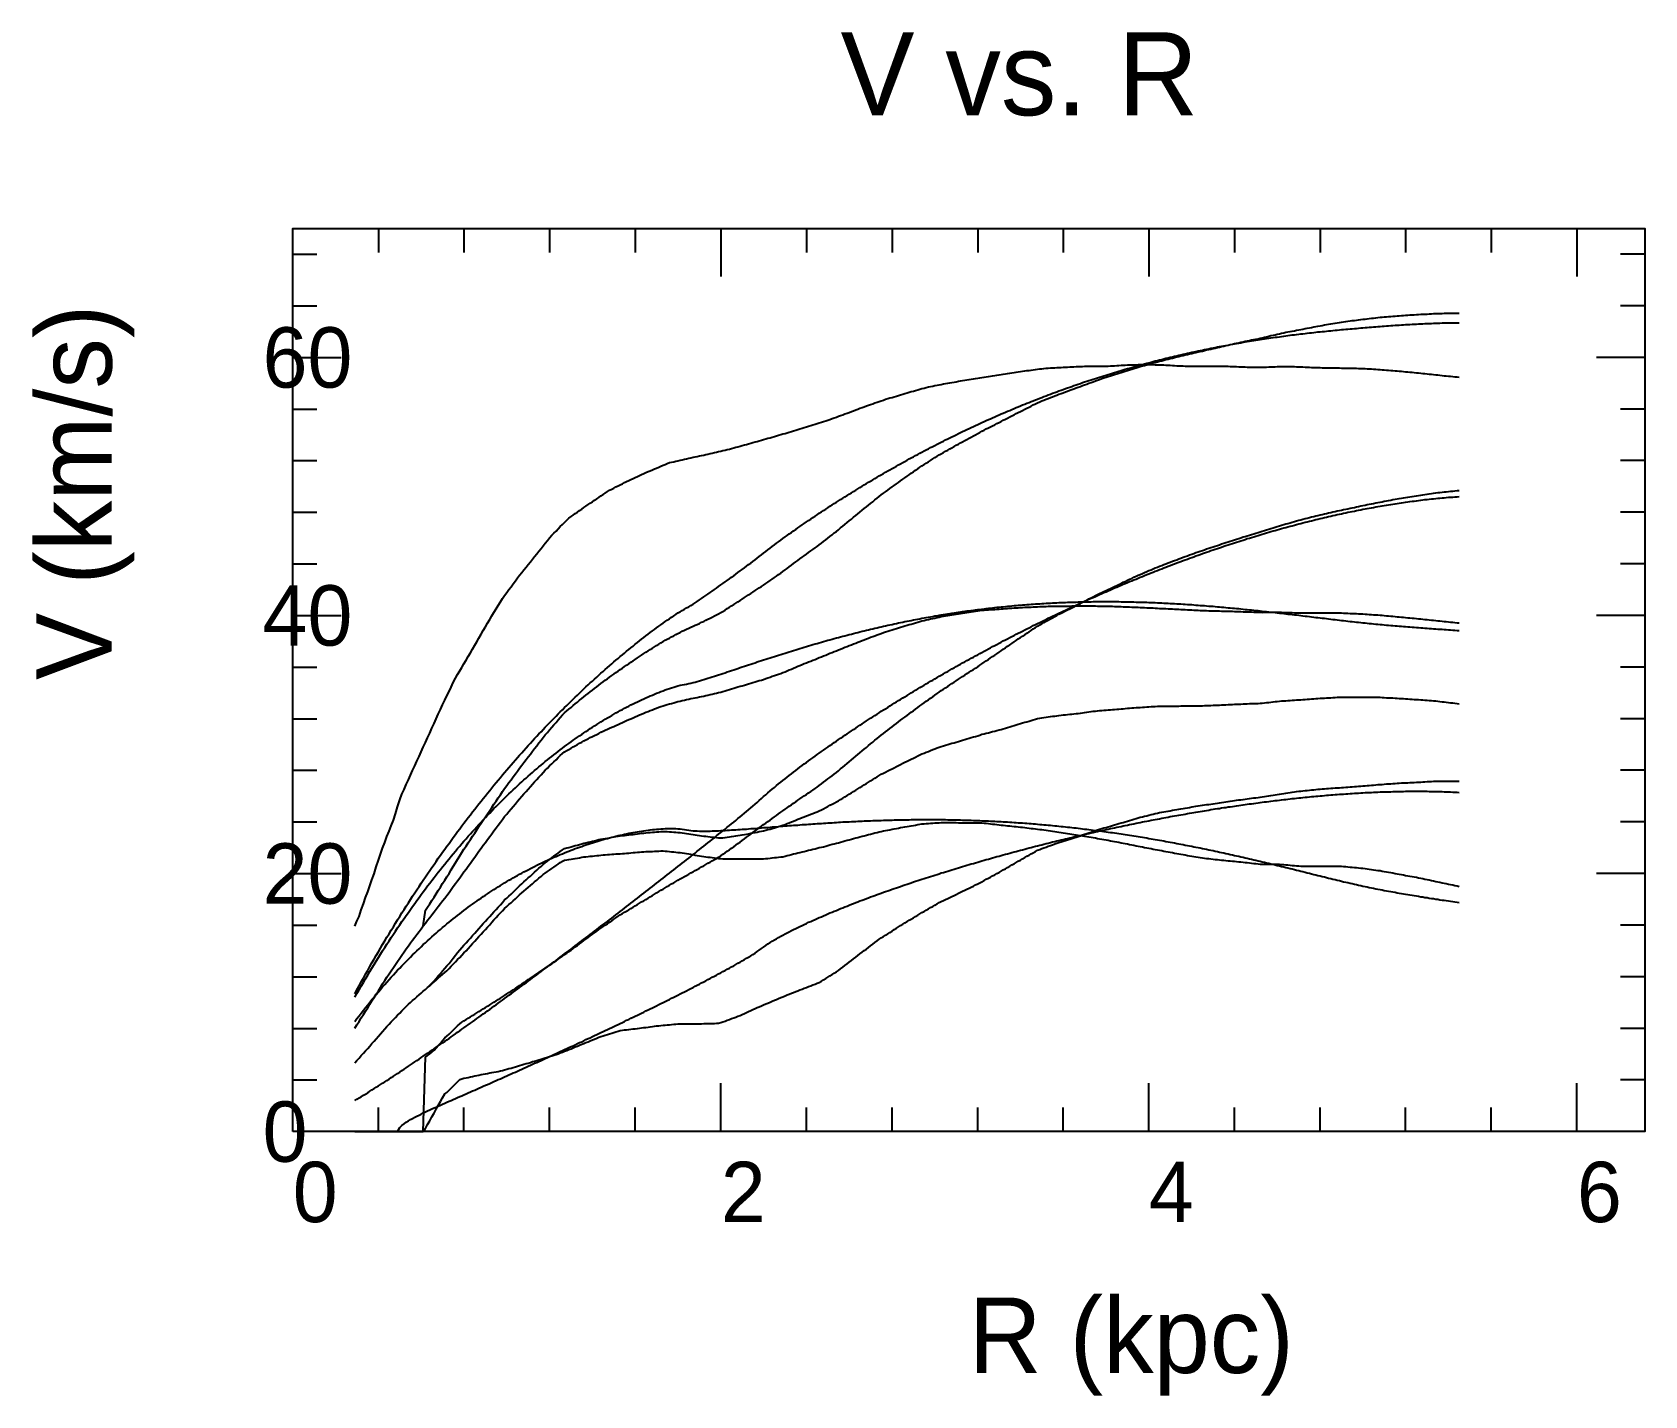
# Model space of a CAD drawing. Extents: x -35 to 179, y -35 to 146.
import ezdxf

# ---------------------------------------------------------------- set-up
doc = ezdxf.new("R2010")
doc.units = 0

msp = doc.modelspace()

# ---------------------------------------------------------------- texts
at = {"color": 0}
for s, height, p in [('V vs. R', 11, (72.6, 134.73)), ('60', 8, (-4, 98.62)), ('40', 8, (-4, 64.42)), ('20', 8, (-4, 30.21)), ('0', 8, (-4, -4)), ('0', 8, (0, -12)), ('2', 8, (56.74, -12)), ('4', 8, (113.47, -12)), ('6', 8, (170.21, -12)), ('R (kpc)', 10, (89.6, -32))]:
    msp.add_text(s, height=height, dxfattribs=at).set_placement(p)
msp.add_text('V (km/s)', height=10, rotation=90, dxfattribs=at).set_placement((-24, 59.86))

# ---------------------------------------------------------------- linework, layer by layer
at = {"color": 0}
for p, q in [((11.35, 119.73), (11.35, 116.53)), ((22.69, 119.73), (22.69, 116.53)), ((34.04, 119.73), (34.04, 116.53)), ((45.39, 119.73), (45.39, 116.53)), ((56.74, 119.73), (56.74, 113.33)), ((68.08, 119.73), (68.08, 116.53)), ((79.43, 119.73), (79.43, 116.53)), ((90.78, 119.73), (90.78, 116.53)), ((102.12, 119.73), (102.12, 116.53)), ((113.47, 119.73), (113.47, 113.33)), ((124.82, 119.73), (124.82, 116.53)), ((136.17, 119.73), (136.17, 116.53)), ((147.51, 119.73), (147.51, 116.53)), ((158.86, 119.73), (158.86, 116.53)), ((170.21, 119.73), (170.21, 113.33)), ((0, 116.31), (3.2, 116.31)), ((179.2, 116.31), (176, 116.31)), ((0, 109.47), (3.2, 109.47)), ((179.2, 109.47), (176, 109.47)), ((0, 102.62), (6.4, 102.62)), ((179.2, 102.62), (172.8, 102.62)), ((0, 95.78), (3.2, 95.78)), ((179.2, 95.78), (176, 95.78)), ((0, 88.94), (3.2, 88.94)), ((179.2, 88.94), (176, 88.94)), ((0, 82.1), (3.2, 82.1)), ((179.2, 82.1), (176, 82.1)), ((0, 75.26), (3.2, 75.26)), ((179.2, 75.26), (176, 75.26)), ((0, 68.42), (6.4, 68.42)), ((179.2, 68.42), (172.8, 68.42)), ((0, 61.57), (3.2, 61.57)), ((179.2, 61.57), (176, 61.57)), ((0, 54.73), (3.2, 54.73)), ((179.2, 54.73), (176, 54.73)), ((0, 47.89), (3.2, 47.89)), ((179.2, 47.89), (176, 47.89)), ((0, 41.05), (3.2, 41.05)), ((179.2, 41.05), (176, 41.05)), ((0, 34.21), (6.4, 34.21)), ((179.2, 34.21), (172.8, 34.21)), ((0, 27.37), (3.2, 27.37)), ((179.2, 27.37), (176, 27.37)), ((0, 20.52), (3.2, 20.52)), ((179.2, 20.52), (176, 20.52)), ((0, 13.68), (3.2, 13.68)), ((179.2, 13.68), (176, 13.68)), ((0, 6.84), (3.2, 6.84)), ((179.2, 6.84), (176, 6.84)), ((56.74, 0), (56.74, 6.4)), ((113.47, 0), (113.47, 6.4)), ((170.21, 0), (170.21, 6.4)), ((11.35, 0), (11.35, 3.2)), ((22.69, 0), (22.69, 3.2)), ((34.04, 0), (34.04, 3.2)), ((45.39, 0), (45.39, 3.2)), ((68.08, 0), (68.08, 3.2)), ((79.43, 0), (79.43, 3.2)), ((90.78, 0), (90.78, 3.2)), ((102.12, 0), (102.12, 3.2)), ((124.82, 0), (124.82, 3.2)), ((136.17, 0), (136.17, 3.2)), ((147.51, 0), (147.51, 3.2)), ((158.86, 0), (158.86, 3.2))]:
    msp.add_line(p, q, dxfattribs=at)
msp.add_lwpolyline([(0, 0), (0, 119.73), (179.2, 119.73), (179.2, 0)], close=True, dxfattribs=at)
at = {"color": 4}
for points in [[(8.23, 13.69), (8.51, 14.15), (8.79, 14.61), (9.08, 15.06), (9.36, 15.51), (9.65, 15.97), (9.93, 16.42), (10.21, 16.87), (10.5, 17.32), (10.78, 17.77), (11.06, 18.22), (11.35, 18.67), (11.63, 19.12), (11.91, 19.57), (12.2, 20.01), (12.48, 20.46), (12.77, 20.9), (13.05, 21.32), (13.33, 21.74), (13.62, 22.15), (13.9, 22.57), (14.18, 22.99), (14.47, 23.4), (14.75, 23.82), (15.04, 24.23), (15.32, 24.64), (15.6, 25.01), (15.89, 25.39), (16.17, 25.77), (16.45, 26.14), (16.74, 26.52), (17.02, 26.89), (17.3, 27.27), (17.59, 29.35), (17.87, 29.77), (18.16, 30.19), (18.44, 30.62), (18.72, 31.06), (19.01, 31.5), (19.29, 31.95), (19.57, 32.41), (19.86, 32.87), (20.14, 33.34), (20.42, 33.76), (20.71, 34.22), (20.99, 34.69), (21.28, 35.15), (21.56, 35.62), (21.84, 36.09), (22.13, 36.56), (22.41, 36.99), (22.69, 37.42), (22.98, 37.84), (23.26, 38.27), (23.55, 38.71), (23.83, 39.14), (24.11, 39.57), (24.4, 40), (24.68, 40.44), (24.96, 40.87), (25.25, 41.29), (25.53, 41.72), (25.81, 42.14), (26.1, 42.56), (26.38, 42.98), (26.67, 43.4), (26.95, 43.82), (27.23, 44.24), (27.52, 44.66), (27.8, 45.08), (28.08, 45.5), (28.37, 45.87), (28.65, 46.26), (28.94, 46.64), (29.22, 47.03), (29.5, 47.41), (29.79, 47.79), (30.07, 48.18), (30.35, 48.56), (30.64, 48.94), (30.92, 49.31), (31.2, 49.68), (31.49, 50.05), (31.77, 50.42), (32.06, 50.78), (32.34, 51.15), (32.62, 51.52), (32.91, 51.88), (33.19, 52.24), (33.47, 52.59), (33.76, 52.92), (34.04, 53.25), (34.33, 53.59), (34.61, 53.92), (34.89, 54.25), (35.18, 54.58), (35.46, 54.91), (35.74, 55.25), (36.03, 55.53), (36.31, 55.77), (36.59, 56), (36.88, 56.24), (37.16, 56.47), (37.45, 56.71), (37.73, 56.94), (38.01, 57.18), (38.3, 57.41), (38.58, 57.64), (38.86, 57.86), (39.15, 58.09), (39.43, 58.31), (39.72, 58.53), (40, 58.75), (40.28, 58.97), (40.57, 59.19), (40.85, 59.41), (41.13, 59.62), (41.42, 59.83), (41.7, 60.03), (41.98, 60.24), (42.27, 60.44), (42.55, 60.65), (42.84, 60.85), (43.12, 61.05), (43.4, 61.26), (43.69, 61.45), (43.97, 61.64), (44.25, 61.83), (44.54, 62.02), (44.82, 62.22), (45.11, 62.41), (45.39, 62.6), (45.67, 62.79), (45.96, 62.98), (46.24, 63.17), (46.52, 63.36), (46.81, 63.54), (47.09, 63.72), (47.37, 63.9), (47.66, 64.08), (47.94, 64.26), (48.23, 64.44), (48.51, 64.62), (48.79, 64.8), (49.08, 64.97), (49.36, 65.13), (49.64, 65.28), (49.93, 65.43), (50.21, 65.58), (50.5, 65.73), (50.78, 65.88), (51.06, 66.03), (51.35, 66.18), (51.63, 66.32), (51.91, 66.45), (52.2, 66.58), (52.48, 66.72), (52.76, 66.85), (53.05, 66.98), (53.33, 67.11), (53.62, 67.24), (53.9, 67.37), (54.18, 67.51), (54.47, 67.64), (54.75, 67.78), (55.03, 67.93), (55.32, 68.07), (55.6, 68.21), (55.88, 68.35), (56.17, 68.5), (56.45, 68.64), (56.74, 68.79), (57.02, 68.96), (57.3, 69.14), (57.59, 69.32), (57.87, 69.5), (58.15, 69.68), (58.44, 69.86), (58.72, 70.04), (59.01, 70.22), (59.29, 70.4), (59.57, 70.59), (59.86, 70.78), (60.14, 70.96), (60.42, 71.15), (60.71, 71.33), (60.99, 71.52), (61.27, 71.71), (61.56, 71.89), (61.84, 72.08), (62.13, 72.26), (62.41, 72.45), (62.69, 72.65), (62.98, 72.85), (63.26, 73.05), (63.54, 73.25), (63.83, 73.45), (64.11, 73.64), (64.4, 73.84), (64.68, 74.04), (64.96, 74.23), (65.25, 74.45), (65.53, 74.66), (65.81, 74.87), (66.1, 75.08), (66.38, 75.3), (66.66, 75.51), (66.95, 75.72), (67.23, 75.93), (67.52, 76.14), (67.8, 76.34), (68.08, 76.55), (68.37, 76.76), (68.65, 76.97), (68.93, 77.17), (69.22, 77.38), (69.5, 77.58), (69.79, 77.79), (70.07, 78.01), (70.35, 78.23), (70.64, 78.46), (70.92, 78.68), (71.2, 78.9), (71.49, 79.12), (71.77, 79.35), (72.05, 79.57), (72.34, 79.79), (72.62, 80.02), (72.91, 80.26), (73.19, 80.49), (73.47, 80.72), (73.76, 80.96), (74.04, 81.19), (74.32, 81.43), (74.61, 81.66), (74.89, 81.89), (75.18, 82.13), (75.46, 82.36), (75.74, 82.59), (76.03, 82.82), (76.31, 83.05), (76.59, 83.27), (76.88, 83.5), (77.16, 83.73), (77.44, 83.96), (77.73, 84.19), (78.01, 84.4), (78.3, 84.62), (78.58, 84.82), (78.86, 85.03), (79.15, 85.24), (79.43, 85.45), (79.71, 85.65), (80, 85.86), (80.28, 86.06), (80.57, 86.27), (80.85, 86.47), (81.13, 86.67), (81.42, 86.87), (81.7, 87.07), (81.98, 87.27), (82.27, 87.47), (82.55, 87.67), (82.83, 87.87), (83.12, 88.06), (83.4, 88.26), (83.69, 88.44), (83.97, 88.62), (84.25, 88.8), (84.54, 88.98), (84.82, 89.16), (85.1, 89.34), (85.39, 89.52), (85.67, 89.7), (85.95, 89.86), (86.24, 90.03), (86.52, 90.19), (86.81, 90.34), (87.09, 90.5), (87.37, 90.66), (87.66, 90.82), (87.94, 90.98), (88.22, 91.13), (88.51, 91.29), (88.79, 91.44), (89.08, 91.6), (89.36, 91.76), (89.64, 91.91), (89.93, 92.07), (90.21, 92.22), (90.49, 92.38), (90.78, 92.53), (91.06, 92.69), (91.34, 92.85), (91.63, 92.99), (91.91, 93.14), (92.2, 93.28), (92.48, 93.43), (92.76, 93.57), (93.05, 93.71), (93.33, 93.86), (93.61, 94), (93.9, 94.15), (94.18, 94.3), (94.47, 94.44), (94.75, 94.59), (95.03, 94.74), (95.32, 94.89), (95.6, 95.03), (95.88, 95.18), (96.17, 95.32), (96.45, 95.47), (96.73, 95.61), (97.02, 95.76), (97.3, 95.9), (97.59, 96.04), (97.87, 96.18), (98.15, 96.32), (98.44, 96.46), (98.72, 96.6), (99, 96.73), (99.29, 96.85), (99.57, 96.96), (99.86, 97.07), (100.14, 97.19), (100.42, 97.3), (100.71, 97.41), (100.99, 97.52), (101.27, 97.64), (101.56, 97.75), (101.84, 97.85), (102.12, 97.95), (102.41, 98.06), (102.69, 98.16), (102.98, 98.27), (103.26, 98.37), (103.54, 98.47), (103.83, 98.58), (104.11, 98.68), (104.39, 98.79), (104.68, 98.89), (104.96, 99), (105.25, 99.1), (105.53, 99.2), (105.81, 99.31), (106.1, 99.41), (106.38, 99.51), (106.66, 99.62), (106.95, 99.71), (107.23, 99.81), (107.51, 99.9), (107.8, 99.99), (108.08, 100.08), (108.37, 100.17), (108.65, 100.26), (108.93, 100.35), (109.22, 100.44), (109.5, 100.53), (109.78, 100.62), (110.07, 100.71), (110.35, 100.8), (110.64, 100.89), (110.92, 100.98), (111.2, 101.07), (111.49, 101.16), (111.77, 101.24), (112.05, 101.33), (112.34, 101.41), (112.62, 101.49), (112.9, 101.57), (113.19, 101.65), (113.47, 101.73), (113.76, 101.81), (114.04, 101.89), (114.32, 101.97), (114.61, 102.05), (114.89, 102.12), (115.17, 102.19), (115.46, 102.26), (115.74, 102.34), (116.03, 102.41), (116.31, 102.47), (116.59, 102.54), (116.88, 102.61), (117.16, 102.68), (117.44, 102.75), (117.73, 102.82), (118.01, 102.88), (118.29, 102.95), (118.58, 103.02), (118.86, 103.09), (119.15, 103.15), (119.43, 103.22), (119.71, 103.28), (120, 103.35), (120.28, 103.41), (120.56, 103.47), (120.85, 103.54), (121.13, 103.61), (121.41, 103.67), (121.7, 103.74), (121.98, 103.8), (122.27, 103.87), (122.55, 103.93), (122.83, 104), (123.12, 104.06), (123.4, 104.13), (123.68, 104.19), (123.97, 104.26), (124.25, 104.32), (124.54, 104.39), (124.82, 104.45), (125.1, 104.52), (125.39, 104.58), (125.67, 104.64), (125.95, 104.7), (126.24, 104.76), (126.52, 104.82), (126.8, 104.88), (127.09, 104.94), (127.37, 105), (127.66, 105.06), (127.94, 105.11), (128.22, 105.17), (128.51, 105.24), (128.79, 105.3), (129.07, 105.37), (129.36, 105.44), (129.64, 105.51), (129.93, 105.57), (130.21, 105.64), (130.49, 105.7), (130.78, 105.77), (131.06, 105.83), (131.34, 105.89), (131.63, 105.95), (131.91, 106), (132.19, 106.06), (132.48, 106.12), (132.76, 106.17), (133.05, 106.23), (133.33, 106.28), (133.61, 106.33), (133.9, 106.39), (134.18, 106.44), (134.46, 106.5), (134.75, 106.55), (135.03, 106.61), (135.32, 106.67), (135.6, 106.72), (135.88, 106.78), (136.17, 106.82), (136.45, 106.87), (136.73, 106.93), (137.02, 106.97), (137.3, 107.02), (137.58, 107.07), (137.87, 107.12), (138.15, 107.17), (138.44, 107.22), (138.72, 107.27), (139, 107.31), (139.29, 107.35), (139.57, 107.39), (139.85, 107.42), (140.14, 107.46), (140.42, 107.5), (140.71, 107.54), (140.99, 107.57), (141.27, 107.61), (141.56, 107.65), (141.84, 107.68), (142.12, 107.71), (142.41, 107.75), (142.69, 107.78), (142.97, 107.81), (143.26, 107.84), (143.54, 107.88), (143.83, 107.91), (144.11, 107.94), (144.39, 107.96), (144.68, 107.99), (144.96, 108.01), (145.24, 108.04), (145.53, 108.06), (145.81, 108.09), (146.1, 108.11), (146.38, 108.13), (146.66, 108.15), (146.95, 108.17), (147.23, 108.19), (147.51, 108.21), (147.8, 108.23), (148.08, 108.25), (148.36, 108.27), (148.65, 108.28), (148.93, 108.3), (149.22, 108.32), (149.5, 108.34), (149.78, 108.35), (150.07, 108.37), (150.35, 108.38), (150.63, 108.4), (150.92, 108.41), (151.2, 108.43), (151.49, 108.44), (151.77, 108.45), (152.05, 108.45), (152.34, 108.46), (152.62, 108.47), (152.9, 108.47), (153.19, 108.48), (153.47, 108.48), (153.75, 108.48), (154.04, 108.49), (154.32, 108.49), (154.61, 108.5)], [(8.23, 0), (8.51, 0), (8.79, 0), (9.08, 0), (9.36, 0), (9.65, 0), (9.93, 0), (10.21, 0), (10.5, 0), (10.78, 0), (11.06, 0), (11.35, 0), (11.63, 0), (11.91, 0), (12.2, 0), (12.48, 0), (12.77, 0), (13.05, 0), (13.33, 0), (13.62, 0), (13.9, 0), (14.18, 0), (14.47, 0), (14.75, 0), (15.04, 0), (15.32, 0), (15.6, 0), (15.89, 0), (16.17, 0), (16.45, 0), (16.74, 0), (17.02, 0), (17.3, 0), (17.59, 9.87), (17.87, 10.07), (18.16, 10.29), (18.44, 10.54), (18.72, 10.8), (19.01, 11.09), (19.29, 11.4), (19.57, 11.72), (19.86, 12.06), (20.14, 12.41), (20.42, 12.64), (20.71, 12.91), (20.99, 13.18), (21.28, 13.46), (21.56, 13.74), (21.84, 14.02), (22.13, 14.3), (22.41, 14.5), (22.69, 14.68), (22.98, 14.86), (23.26, 15.03), (23.55, 15.21), (23.83, 15.39), (24.11, 15.57), (24.4, 15.75), (24.68, 15.92), (24.96, 16.1), (25.25, 16.27), (25.53, 16.45), (25.81, 16.62), (26.1, 16.8), (26.38, 16.97), (26.67, 17.15), (26.95, 17.32), (27.23, 17.5), (27.52, 17.68), (27.8, 17.87), (28.08, 18.05), (28.37, 18.24), (28.65, 18.43), (28.94, 18.62), (29.22, 18.8), (29.5, 18.99), (29.79, 19.18), (30.07, 19.37), (30.35, 19.56), (30.64, 19.75), (30.92, 19.95), (31.2, 20.14), (31.49, 20.33), (31.77, 20.52), (32.06, 20.71), (32.34, 20.91), (32.62, 21.1), (32.91, 21.29), (33.19, 21.49), (33.47, 21.68), (33.76, 21.88), (34.04, 22.07), (34.33, 22.26), (34.61, 22.46), (34.89, 22.65), (35.18, 22.85), (35.46, 23.04), (35.74, 23.25), (36.03, 23.46), (36.31, 23.66), (36.59, 23.87), (36.88, 24.07), (37.16, 24.28), (37.45, 24.49), (37.73, 24.69), (38.01, 24.9), (38.3, 25.11), (38.58, 25.32), (38.86, 25.52), (39.15, 25.73), (39.43, 25.94), (39.72, 26.15), (40, 26.36), (40.28, 26.57), (40.57, 26.78), (40.85, 26.98), (41.13, 27.17), (41.42, 27.37), (41.7, 27.56), (41.98, 27.76), (42.27, 27.95), (42.55, 28.15), (42.84, 28.35), (43.12, 28.54), (43.4, 28.74), (43.69, 28.9), (43.97, 29.07), (44.25, 29.24), (44.54, 29.41), (44.82, 29.58), (45.11, 29.75), (45.39, 29.92), (45.67, 30.1), (45.96, 30.27), (46.24, 30.44), (46.52, 30.61), (46.81, 30.78), (47.09, 30.96), (47.37, 31.13), (47.66, 31.3), (47.94, 31.47), (48.23, 31.64), (48.51, 31.82), (48.79, 31.99), (49.08, 32.15), (49.36, 32.32), (49.64, 32.49), (49.93, 32.66), (50.21, 32.83), (50.5, 32.99), (50.78, 33.16), (51.06, 33.33), (51.35, 33.5), (51.63, 33.65), (51.91, 33.81), (52.2, 33.97), (52.48, 34.13), (52.76, 34.29), (53.05, 34.44), (53.33, 34.6), (53.62, 34.76), (53.9, 34.92), (54.18, 35.08), (54.47, 35.24), (54.75, 35.41), (55.03, 35.57), (55.32, 35.73), (55.6, 35.89), (55.88, 36.06), (56.17, 36.22), (56.45, 36.38), (56.74, 36.57), (57.02, 36.77), (57.3, 36.97), (57.59, 37.17), (57.87, 37.37), (58.15, 37.57), (58.44, 37.77), (58.72, 37.97), (59.01, 38.17), (59.29, 38.38), (59.57, 38.59), (59.86, 38.8), (60.14, 39.01), (60.42, 39.22), (60.71, 39.43), (60.99, 39.64), (61.27, 39.85), (61.56, 40.06), (61.84, 40.27), (62.13, 40.48), (62.41, 40.69), (62.69, 40.89), (62.98, 41.1), (63.26, 41.3), (63.54, 41.51), (63.83, 41.72), (64.11, 41.92), (64.4, 42.13), (64.68, 42.33), (64.96, 42.53), (65.25, 42.73), (65.53, 42.93), (65.81, 43.13), (66.1, 43.33), (66.38, 43.53), (66.66, 43.72), (66.95, 43.92), (67.23, 44.12), (67.52, 44.31), (67.8, 44.51), (68.08, 44.7), (68.37, 44.9), (68.65, 45.09), (68.93, 45.28), (69.22, 45.48), (69.5, 45.67), (69.79, 45.86), (70.07, 46.09), (70.35, 46.31), (70.64, 46.53), (70.92, 46.74), (71.2, 46.96), (71.49, 47.18), (71.77, 47.4), (72.05, 47.62), (72.34, 47.84), (72.62, 48.08), (72.91, 48.31), (73.19, 48.55), (73.47, 48.79), (73.76, 49.03), (74.04, 49.27), (74.32, 49.51), (74.61, 49.75), (74.89, 49.98), (75.18, 50.22), (75.46, 50.46), (75.74, 50.7), (76.03, 50.93), (76.31, 51.17), (76.59, 51.4), (76.88, 51.64), (77.16, 51.88), (77.44, 52.11), (77.73, 52.35), (78.01, 52.56), (78.3, 52.78), (78.58, 53), (78.86, 53.22), (79.15, 53.44), (79.43, 53.66), (79.71, 53.88), (80, 54.09), (80.28, 54.31), (80.57, 54.52), (80.85, 54.74), (81.13, 54.95), (81.42, 55.16), (81.7, 55.37), (81.98, 55.58), (82.27, 55.79), (82.55, 56), (82.83, 56.21), (83.12, 56.42), (83.4, 56.63), (83.69, 56.83), (83.97, 57.04), (84.25, 57.24), (84.54, 57.45), (84.82, 57.65), (85.1, 57.86), (85.39, 58.06), (85.67, 58.27), (85.95, 58.45), (86.24, 58.64), (86.52, 58.83), (86.81, 59.02), (87.09, 59.21), (87.37, 59.4), (87.66, 59.58), (87.94, 59.77), (88.22, 59.96), (88.51, 60.15), (88.79, 60.33), (89.08, 60.52), (89.36, 60.71), (89.64, 60.89), (89.93, 61.08), (90.21, 61.26), (90.49, 61.45), (90.78, 61.63), (91.06, 61.82), (91.34, 62.01), (91.63, 62.21), (91.91, 62.4), (92.2, 62.59), (92.48, 62.78), (92.76, 62.97), (93.05, 63.16), (93.33, 63.35), (93.61, 63.54), (93.9, 63.74), (94.18, 63.93), (94.47, 64.13), (94.75, 64.33), (95.03, 64.52), (95.32, 64.72), (95.6, 64.91), (95.88, 65.11), (96.17, 65.3), (96.45, 65.49), (96.73, 65.68), (97.02, 65.87), (97.3, 66.06), (97.59, 66.25), (97.87, 66.44), (98.15, 66.63), (98.44, 66.82), (98.72, 67.01), (99, 67.18), (99.29, 67.33), (99.57, 67.49), (99.86, 67.65), (100.14, 67.8), (100.42, 67.96), (100.71, 68.11), (100.99, 68.27), (101.27, 68.42), (101.56, 68.58), (101.84, 68.72), (102.12, 68.86), (102.41, 69.01), (102.69, 69.15), (102.98, 69.3), (103.26, 69.44), (103.54, 69.58), (103.83, 69.73), (104.11, 69.87), (104.39, 70.02), (104.68, 70.17), (104.96, 70.32), (105.25, 70.46), (105.53, 70.61), (105.81, 70.76), (106.1, 70.9), (106.38, 71.05), (106.66, 71.2), (106.95, 71.33), (107.23, 71.47), (107.51, 71.6), (107.8, 71.74), (108.08, 71.87), (108.37, 72.01), (108.65, 72.14), (108.93, 72.27), (109.22, 72.41), (109.5, 72.54), (109.78, 72.67), (110.07, 72.81), (110.35, 72.94), (110.64, 73.08), (110.92, 73.21), (111.2, 73.34), (111.49, 73.48), (111.77, 73.61), (112.05, 73.74), (112.34, 73.86), (112.62, 73.99), (112.9, 74.11), (113.19, 74.23), (113.47, 74.36), (113.76, 74.48), (114.04, 74.6), (114.32, 74.72), (114.61, 74.84), (114.89, 74.95), (115.17, 75.06), (115.46, 75.17), (115.74, 75.28), (116.03, 75.39), (116.31, 75.49), (116.59, 75.6), (116.88, 75.71), (117.16, 75.81), (117.44, 75.92), (117.73, 76.02), (118.01, 76.13), (118.29, 76.23), (118.58, 76.34), (118.86, 76.44), (119.15, 76.54), (119.43, 76.65), (119.71, 76.75), (120, 76.85), (120.28, 76.95), (120.56, 77.04), (120.85, 77.14), (121.13, 77.23), (121.41, 77.33), (121.7, 77.42), (121.98, 77.52), (122.27, 77.61), (122.55, 77.71), (122.83, 77.8), (123.12, 77.9), (123.4, 77.99), (123.68, 78.08), (123.97, 78.18), (124.25, 78.27), (124.54, 78.36), (124.82, 78.46), (125.1, 78.55), (125.39, 78.64), (125.67, 78.73), (125.95, 78.82), (126.24, 78.9), (126.52, 78.99), (126.8, 79.08), (127.09, 79.17), (127.37, 79.25), (127.66, 79.34), (127.94, 79.43), (128.22, 79.52), (128.51, 79.6), (128.79, 79.69), (129.07, 79.78), (129.36, 79.86), (129.64, 79.95), (129.93, 80.04), (130.21, 80.12), (130.49, 80.21), (130.78, 80.29), (131.06, 80.38), (131.34, 80.46), (131.63, 80.55), (131.91, 80.63), (132.19, 80.71), (132.48, 80.8), (132.76, 80.88), (133.05, 80.96), (133.33, 81.04), (133.61, 81.11), (133.9, 81.19), (134.18, 81.26), (134.46, 81.33), (134.75, 81.41), (135.03, 81.48), (135.32, 81.55), (135.6, 81.62), (135.88, 81.69), (136.17, 81.76), (136.45, 81.82), (136.73, 81.89), (137.02, 81.95), (137.3, 82.01), (137.58, 82.08), (137.87, 82.14), (138.15, 82.2), (138.44, 82.27), (138.72, 82.33), (139, 82.39), (139.29, 82.45), (139.57, 82.51), (139.85, 82.57), (140.14, 82.63), (140.42, 82.69), (140.71, 82.75), (140.99, 82.81), (141.27, 82.87), (141.56, 82.93), (141.84, 82.99), (142.12, 83.05), (142.41, 83.11), (142.69, 83.16), (142.97, 83.22), (143.26, 83.28), (143.54, 83.34), (143.83, 83.39), (144.11, 83.45), (144.39, 83.5), (144.68, 83.56), (144.96, 83.61), (145.24, 83.66), (145.53, 83.71), (145.81, 83.77), (146.1, 83.82), (146.38, 83.87), (146.66, 83.92), (146.95, 83.96), (147.23, 84.01), (147.51, 84.05), (147.8, 84.1), (148.08, 84.14), (148.36, 84.19), (148.65, 84.23), (148.93, 84.28), (149.22, 84.32), (149.5, 84.37), (149.78, 84.41), (150.07, 84.45), (150.35, 84.5), (150.63, 84.54), (150.92, 84.58), (151.2, 84.63), (151.49, 84.67), (151.77, 84.7), (152.05, 84.73), (152.34, 84.76), (152.62, 84.79), (152.9, 84.82), (153.19, 84.85), (153.47, 84.88), (153.75, 84.91), (154.04, 84.94), (154.32, 84.97), (154.61, 84.99)], [(8.23, 13.69), (8.51, 14.15), (8.79, 14.61), (9.08, 15.06), (9.36, 15.51), (9.65, 15.97), (9.93, 16.42), (10.21, 16.87), (10.5, 17.32), (10.78, 17.77), (11.06, 18.22), (11.35, 18.67), (11.63, 19.12), (11.91, 19.57), (12.2, 20.01), (12.48, 20.46), (12.77, 20.9), (13.05, 21.32), (13.33, 21.74), (13.62, 22.15), (13.9, 22.57), (14.18, 22.99), (14.47, 23.4), (14.75, 23.82), (15.04, 24.23), (15.32, 24.64), (15.6, 25.01), (15.89, 25.39), (16.17, 25.77), (16.45, 26.14), (16.74, 26.52), (17.02, 26.89), (17.3, 27.27), (17.59, 27.64), (17.87, 28.01), (18.16, 28.38), (18.44, 28.75), (18.72, 29.12), (19.01, 29.49), (19.29, 29.85), (19.57, 30.22), (19.86, 30.58), (20.14, 30.95), (20.42, 31.31), (20.71, 31.69), (20.99, 32.08), (21.28, 32.47), (21.56, 32.87), (21.84, 33.25), (22.13, 33.64), (22.41, 34.03), (22.69, 34.42), (22.98, 34.8), (23.26, 35.2), (23.55, 35.59), (23.83, 35.99), (24.11, 36.38), (24.4, 36.78), (24.68, 37.17), (24.96, 37.56), (25.25, 37.95), (25.53, 38.34), (25.81, 38.72), (26.1, 39.11), (26.38, 39.49), (26.67, 39.87), (26.95, 40.25), (27.23, 40.63), (27.52, 41.01), (27.8, 41.39), (28.08, 41.77), (28.37, 42.09), (28.65, 42.43), (28.94, 42.77), (29.22, 43.11), (29.5, 43.44), (29.79, 43.78), (30.07, 44.11), (30.35, 44.45), (30.64, 44.78), (30.92, 45.1), (31.2, 45.41), (31.49, 45.73), (31.77, 46.05), (32.06, 46.37), (32.34, 46.68), (32.62, 47), (32.91, 47.31), (33.19, 47.62), (33.47, 47.91), (33.76, 48.19), (34.04, 48.47), (34.33, 48.74), (34.61, 49.02), (34.89, 49.3), (35.18, 49.57), (35.46, 49.85), (35.74, 50.12), (36.03, 50.33), (36.31, 50.5), (36.59, 50.66), (36.88, 50.83), (37.16, 50.99), (37.45, 51.15), (37.73, 51.31), (38.01, 51.47), (38.3, 51.63), (38.58, 51.79), (38.86, 51.93), (39.15, 52.07), (39.43, 52.22), (39.72, 52.36), (40, 52.5), (40.28, 52.65), (40.57, 52.79), (40.85, 52.93), (41.13, 53.07), (41.42, 53.2), (41.7, 53.33), (41.98, 53.46), (42.27, 53.59), (42.55, 53.72), (42.84, 53.85), (43.12, 53.97), (43.4, 54.1), (43.69, 54.23), (43.97, 54.35), (44.25, 54.48), (44.54, 54.61), (44.82, 54.73), (45.11, 54.86), (45.39, 54.98), (45.67, 55.11), (45.96, 55.23), (46.24, 55.35), (46.52, 55.47), (46.81, 55.58), (47.09, 55.7), (47.37, 55.81), (47.66, 55.92), (47.94, 56.03), (48.23, 56.14), (48.51, 56.25), (48.79, 56.35), (49.08, 56.46), (49.36, 56.54), (49.64, 56.62), (49.93, 56.7), (50.21, 56.77), (50.5, 56.85), (50.78, 56.92), (51.06, 57), (51.35, 57.07), (51.63, 57.15), (51.91, 57.21), (52.2, 57.27), (52.48, 57.33), (52.76, 57.39), (53.05, 57.44), (53.33, 57.5), (53.62, 57.56), (53.9, 57.62), (54.18, 57.68), (54.47, 57.73), (54.75, 57.8), (55.03, 57.87), (55.32, 57.94), (55.6, 58), (55.88, 58.07), (56.17, 58.14), (56.45, 58.2), (56.74, 58.27), (57.02, 58.33), (57.3, 58.42), (57.59, 58.51), (57.87, 58.6), (58.15, 58.68), (58.44, 58.77), (58.72, 58.85), (59.01, 58.94), (59.29, 59.03), (59.57, 59.11), (59.86, 59.19), (60.14, 59.28), (60.42, 59.36), (60.71, 59.45), (60.99, 59.53), (61.27, 59.61), (61.56, 59.7), (61.84, 59.78), (62.13, 59.86), (62.41, 59.94), (62.69, 60.05), (62.98, 60.15), (63.26, 60.25), (63.54, 60.35), (63.83, 60.45), (64.11, 60.55), (64.4, 60.65), (64.68, 60.74), (64.96, 60.84), (65.25, 60.96), (65.53, 61.08), (65.81, 61.2), (66.1, 61.32), (66.38, 61.44), (66.66, 61.56), (66.95, 61.68), (67.23, 61.8), (67.52, 61.91), (67.8, 62.03), (68.08, 62.14), (68.37, 62.26), (68.65, 62.37), (68.93, 62.49), (69.22, 62.6), (69.5, 62.72), (69.79, 62.83), (70.07, 62.94), (70.35, 63.06), (70.64, 63.17), (70.92, 63.29), (71.2, 63.4), (71.49, 63.52), (71.77, 63.63), (72.05, 63.74), (72.34, 63.86), (72.62, 63.97), (72.91, 64.08), (73.19, 64.2), (73.47, 64.31), (73.76, 64.42), (74.04, 64.53), (74.32, 64.65), (74.61, 64.76), (74.89, 64.87), (75.18, 64.98), (75.46, 65.09), (75.74, 65.2), (76.03, 65.3), (76.31, 65.41), (76.59, 65.52), (76.88, 65.62), (77.16, 65.73), (77.44, 65.83), (77.73, 65.93), (78.01, 66.04), (78.3, 66.14), (78.58, 66.23), (78.86, 66.32), (79.15, 66.41), (79.43, 66.5), (79.71, 66.59), (80, 66.68), (80.28, 66.76), (80.57, 66.85), (80.85, 66.94), (81.13, 67.03), (81.42, 67.11), (81.7, 67.2), (81.98, 67.28), (82.27, 67.37), (82.55, 67.45), (82.83, 67.53), (83.12, 67.62), (83.4, 67.7), (83.69, 67.76), (83.97, 67.83), (84.25, 67.89), (84.54, 67.95), (84.82, 68.01), (85.1, 68.07), (85.39, 68.14), (85.67, 68.2), (85.95, 68.26), (86.24, 68.31), (86.52, 68.36), (86.81, 68.4), (87.09, 68.45), (87.37, 68.49), (87.66, 68.54), (87.94, 68.58), (88.22, 68.63), (88.51, 68.67), (88.79, 68.72), (89.08, 68.76), (89.36, 68.81), (89.64, 68.85), (89.93, 68.89), (90.21, 68.94), (90.49, 68.98), (90.78, 69.02), (91.06, 69.06), (91.34, 69.1), (91.63, 69.12), (91.91, 69.15), (92.2, 69.17), (92.48, 69.19), (92.76, 69.21), (93.05, 69.23), (93.33, 69.25), (93.61, 69.27), (93.9, 69.29), (94.18, 69.31), (94.47, 69.33), (94.75, 69.35), (95.03, 69.37), (95.32, 69.39), (95.6, 69.41), (95.88, 69.43), (96.17, 69.45), (96.45, 69.46), (96.73, 69.48), (97.02, 69.5), (97.3, 69.51), (97.59, 69.53), (97.87, 69.54), (98.15, 69.55), (98.44, 69.57), (98.72, 69.58), (99, 69.59), (99.29, 69.61), (99.57, 69.61), (99.86, 69.62), (100.14, 69.63), (100.42, 69.63), (100.71, 69.64), (100.99, 69.64), (101.27, 69.65), (101.56, 69.65), (101.84, 69.66), (102.12, 69.66), (102.41, 69.67), (102.69, 69.67), (102.98, 69.67), (103.26, 69.68), (103.54, 69.68), (103.83, 69.68), (104.11, 69.68), (104.39, 69.69), (104.68, 69.69), (104.96, 69.69), (105.25, 69.68), (105.53, 69.68), (105.81, 69.68), (106.1, 69.68), (106.38, 69.68), (106.66, 69.67), (106.95, 69.67), (107.23, 69.67), (107.51, 69.66), (107.8, 69.65), (108.08, 69.65), (108.37, 69.64), (108.65, 69.63), (108.93, 69.62), (109.22, 69.61), (109.5, 69.6), (109.78, 69.59), (110.07, 69.58), (110.35, 69.57), (110.64, 69.56), (110.92, 69.55), (111.2, 69.54), (111.49, 69.52), (111.77, 69.51), (112.05, 69.5), (112.34, 69.49), (112.62, 69.47), (112.9, 69.46), (113.19, 69.45), (113.47, 69.43), (113.76, 69.42), (114.04, 69.41), (114.32, 69.39), (114.61, 69.38), (114.89, 69.36), (115.17, 69.35), (115.46, 69.34), (115.74, 69.32), (116.03, 69.31), (116.31, 69.29), (116.59, 69.28), (116.88, 69.27), (117.16, 69.25), (117.44, 69.24), (117.73, 69.22), (118.01, 69.21), (118.29, 69.19), (118.58, 69.18), (118.86, 69.16), (119.15, 69.15), (119.43, 69.13), (119.71, 69.11), (120, 69.1), (120.28, 69.08), (120.56, 69.07), (120.85, 69.06), (121.13, 69.06), (121.41, 69.05), (121.7, 69.04), (121.98, 69.03), (122.27, 69.03), (122.55, 69.02), (122.83, 69.01), (123.12, 69), (123.4, 69), (123.68, 68.99), (123.97, 68.98), (124.25, 68.97), (124.54, 68.97), (124.82, 68.96), (125.1, 68.95), (125.39, 68.94), (125.67, 68.93), (125.95, 68.92), (126.24, 68.91), (126.52, 68.9), (126.8, 68.89), (127.09, 68.88), (127.37, 68.87), (127.66, 68.86), (127.94, 68.85), (128.22, 68.84), (128.51, 68.83), (128.79, 68.84), (129.07, 68.84), (129.36, 68.84), (129.64, 68.84), (129.93, 68.84), (130.21, 68.85), (130.49, 68.85), (130.78, 68.85), (131.06, 68.85), (131.34, 68.83), (131.63, 68.82), (131.91, 68.81), (132.19, 68.8), (132.48, 68.79), (132.76, 68.78), (133.05, 68.77), (133.33, 68.76), (133.61, 68.75), (133.9, 68.75), (134.18, 68.75), (134.46, 68.75), (134.75, 68.75), (135.03, 68.76), (135.32, 68.76), (135.6, 68.76), (135.88, 68.76), (136.17, 68.76), (136.45, 68.76), (136.73, 68.76), (137.02, 68.76), (137.3, 68.76), (137.58, 68.76), (137.87, 68.76), (138.15, 68.76), (138.44, 68.76), (138.72, 68.76), (139, 68.76), (139.29, 68.74), (139.57, 68.73), (139.85, 68.72), (140.14, 68.7), (140.42, 68.69), (140.71, 68.68), (140.99, 68.66), (141.27, 68.65), (141.56, 68.64), (141.84, 68.62), (142.12, 68.6), (142.41, 68.58), (142.69, 68.56), (142.97, 68.54), (143.26, 68.52), (143.54, 68.5), (143.83, 68.48), (144.11, 68.46), (144.39, 68.44), (144.68, 68.41), (144.96, 68.38), (145.24, 68.36), (145.53, 68.33), (145.81, 68.31), (146.1, 68.28), (146.38, 68.25), (146.66, 68.23), (146.95, 68.2), (147.23, 68.18), (147.51, 68.15), (147.8, 68.12), (148.08, 68.1), (148.36, 68.07), (148.65, 68.04), (148.93, 68.02), (149.22, 67.99), (149.5, 67.97), (149.78, 67.93), (150.07, 67.9), (150.35, 67.87), (150.63, 67.84), (150.92, 67.81), (151.2, 67.78), (151.49, 67.75), (151.77, 67.72), (152.05, 67.7), (152.34, 67.67), (152.62, 67.64), (152.9, 67.61), (153.19, 67.58), (153.47, 67.55), (153.75, 67.52), (154.04, 67.49), (154.32, 67.46), (154.61, 67.43)]]:
    msp.add_lwpolyline(points, dxfattribs=at)
at = {"color": 3}
for points in [[(8.23, 18.28), (8.51, 18.81), (8.79, 19.33), (9.08, 19.84), (9.36, 20.36), (9.65, 20.87), (9.93, 21.37), (10.21, 21.87), (10.5, 22.37), (10.78, 22.87), (11.06, 23.36), (11.35, 23.84), (11.63, 24.33), (11.91, 24.81), (12.2, 25.29), (12.48, 25.76), (12.77, 26.23), (13.05, 26.7), (13.33, 27.16), (13.62, 27.62), (13.9, 28.08), (14.18, 28.53), (14.47, 28.98), (14.75, 29.43), (15.04, 29.88), (15.32, 30.32), (15.6, 30.76), (15.89, 31.2), (16.17, 31.63), (16.45, 32.06), (16.74, 32.49), (17.02, 32.92), (17.3, 33.34), (17.59, 33.76), (17.87, 34.18), (18.16, 34.59), (18.44, 35.01), (18.72, 35.42), (19.01, 35.82), (19.29, 36.23), (19.57, 36.63), (19.86, 37.03), (20.14, 37.43), (20.42, 37.82), (20.71, 38.21), (20.99, 38.6), (21.28, 38.99), (21.56, 39.38), (21.84, 39.76), (22.13, 40.14), (22.41, 40.52), (22.69, 40.89), (22.98, 41.27), (23.26, 41.64), (23.55, 42.01), (23.83, 42.37), (24.11, 42.74), (24.4, 43.1), (24.68, 43.46), (24.96, 43.82), (25.25, 44.17), (25.53, 44.53), (25.81, 44.88), (26.1, 45.23), (26.38, 45.58), (26.67, 45.92), (26.95, 46.26), (27.23, 46.6), (27.52, 46.94), (27.8, 47.28), (28.08, 47.61), (28.37, 47.95), (28.65, 48.28), (28.94, 48.61), (29.22, 48.93), (29.5, 49.26), (29.79, 49.58), (30.07, 49.9), (30.35, 50.22), (30.64, 50.54), (30.92, 50.85), (31.2, 51.17), (31.49, 51.48), (31.77, 51.79), (32.06, 52.1), (32.34, 52.4), (32.62, 52.71), (32.91, 53.01), (33.19, 53.31), (33.47, 53.61), (33.76, 53.9), (34.04, 54.2), (34.33, 54.49), (34.61, 54.78), (34.89, 55.07), (35.18, 55.36), (35.46, 55.65), (35.74, 55.93), (36.03, 56.21), (36.31, 56.49), (36.59, 56.77), (36.88, 57.05), (37.16, 57.33), (37.45, 57.6), (37.73, 57.87), (38.01, 58.14), (38.3, 58.41), (38.58, 58.68), (38.86, 58.95), (39.15, 59.21), (39.43, 59.47), (39.72, 59.73), (40, 59.99), (40.28, 60.25), (40.57, 60.5), (40.85, 60.76), (41.13, 61.01), (41.42, 61.26), (41.7, 61.51), (41.98, 61.76), (42.27, 62), (42.55, 62.25), (42.84, 62.49), (43.12, 62.73), (43.4, 62.97), (43.69, 63.21), (43.97, 63.44), (44.25, 63.68), (44.54, 63.91), (44.82, 64.14), (45.11, 64.37), (45.39, 64.6), (45.67, 64.83), (45.96, 65.05), (46.24, 65.27), (46.52, 65.49), (46.81, 65.71), (47.09, 65.93), (47.37, 66.15), (47.66, 66.36), (47.94, 66.57), (48.23, 66.78), (48.51, 66.99), (48.79, 67.19), (49.08, 67.4), (49.36, 67.6), (49.64, 67.8), (49.93, 67.99), (50.21, 68.19), (50.5, 68.38), (50.78, 68.56), (51.06, 68.75), (51.35, 68.92), (51.63, 69.09), (51.91, 69.26), (52.2, 69.41), (52.48, 69.58), (52.76, 69.75), (53.05, 69.93), (53.33, 70.11), (53.62, 70.29), (53.9, 70.48), (54.18, 70.67), (54.47, 70.87), (54.75, 71.06), (55.03, 71.26), (55.32, 71.45), (55.6, 71.65), (55.88, 71.85), (56.17, 72.05), (56.45, 72.25), (56.74, 72.46), (57.02, 72.66), (57.3, 72.86), (57.59, 73.07), (57.87, 73.28), (58.15, 73.48), (58.44, 73.69), (58.72, 73.9), (59.01, 74.11), (59.29, 74.32), (59.57, 74.53), (59.86, 74.74), (60.14, 74.95), (60.42, 75.16), (60.71, 75.37), (60.99, 75.59), (61.27, 75.8), (61.56, 76.02), (61.84, 76.24), (62.13, 76.46), (62.41, 76.69), (62.69, 76.91), (62.98, 77.13), (63.26, 77.35), (63.54, 77.57), (63.83, 77.78), (64.11, 77.99), (64.4, 78.2), (64.68, 78.41), (64.96, 78.62), (65.25, 78.82), (65.53, 79.02), (65.81, 79.23), (66.1, 79.43), (66.38, 79.63), (66.66, 79.83), (66.95, 80.03), (67.23, 80.22), (67.52, 80.42), (67.8, 80.61), (68.08, 80.81), (68.37, 81), (68.65, 81.19), (68.93, 81.39), (69.22, 81.58), (69.5, 81.77), (69.79, 81.96), (70.07, 82.14), (70.35, 82.33), (70.64, 82.52), (70.92, 82.7), (71.2, 82.89), (71.49, 83.07), (71.77, 83.25), (72.05, 83.44), (72.34, 83.62), (72.62, 83.8), (72.91, 83.98), (73.19, 84.16), (73.47, 84.33), (73.76, 84.51), (74.04, 84.69), (74.32, 84.86), (74.61, 85.04), (74.89, 85.21), (75.18, 85.39), (75.46, 85.56), (75.74, 85.73), (76.03, 85.9), (76.31, 86.07), (76.59, 86.24), (76.88, 86.41), (77.16, 86.58), (77.44, 86.74), (77.73, 86.91), (78.01, 87.08), (78.3, 87.24), (78.58, 87.4), (78.86, 87.57), (79.15, 87.73), (79.43, 87.89), (79.71, 88.05), (80, 88.21), (80.28, 88.37), (80.57, 88.53), (80.85, 88.69), (81.13, 88.84), (81.42, 89), (81.7, 89.16), (81.98, 89.31), (82.27, 89.46), (82.55, 89.62), (82.83, 89.77), (83.12, 89.92), (83.4, 90.07), (83.69, 90.22), (83.97, 90.37), (84.25, 90.52), (84.54, 90.67), (84.82, 90.82), (85.1, 90.96), (85.39, 91.11), (85.67, 91.25), (85.95, 91.4), (86.24, 91.54), (86.52, 91.68), (86.81, 91.82), (87.09, 91.96), (87.37, 92.1), (87.66, 92.24), (87.94, 92.38), (88.22, 92.52), (88.51, 92.66), (88.79, 92.79), (89.08, 92.93), (89.36, 93.07), (89.64, 93.2), (89.93, 93.33), (90.21, 93.47), (90.49, 93.6), (90.78, 93.73), (91.06, 93.86), (91.34, 93.99), (91.63, 94.12), (91.91, 94.25), (92.2, 94.38), (92.48, 94.5), (92.76, 94.63), (93.05, 94.75), (93.33, 94.88), (93.61, 95), (93.9, 95.13), (94.18, 95.25), (94.47, 95.37), (94.75, 95.49), (95.03, 95.61), (95.32, 95.73), (95.6, 95.85), (95.88, 95.97), (96.17, 96.09), (96.45, 96.2), (96.73, 96.32), (97.02, 96.43), (97.3, 96.55), (97.59, 96.66), (97.87, 96.78), (98.15, 96.89), (98.44, 97), (98.72, 97.11), (99, 97.22), (99.29, 97.33), (99.57, 97.44), (99.86, 97.55), (100.14, 97.65), (100.42, 97.76), (100.71, 97.87), (100.99, 97.97), (101.27, 98.08), (101.56, 98.18), (101.84, 98.28), (102.12, 98.39), (102.41, 98.49), (102.69, 98.59), (102.98, 98.69), (103.26, 98.79), (103.54, 98.89), (103.83, 98.99), (104.11, 99.08), (104.39, 99.18), (104.68, 99.28), (104.96, 99.37), (105.25, 99.47), (105.53, 99.56), (105.81, 99.66), (106.1, 99.75), (106.38, 99.84), (106.66, 99.93), (106.95, 100.02), (107.23, 100.11), (107.51, 100.2), (107.8, 100.29), (108.08, 100.38), (108.37, 100.47), (108.65, 100.55), (108.93, 100.64), (109.22, 100.72), (109.5, 100.81), (109.78, 100.89), (110.07, 100.98), (110.35, 101.06), (110.64, 101.14), (110.92, 101.22), (111.2, 101.3), (111.49, 101.38), (111.77, 101.46), (112.05, 101.54), (112.34, 101.62), (112.62, 101.7), (112.9, 101.77), (113.19, 101.85), (113.47, 101.92), (113.76, 102), (114.04, 102.07), (114.32, 102.15), (114.61, 102.22), (114.89, 102.29), (115.17, 102.36), (115.46, 102.43), (115.74, 102.51), (116.03, 102.57), (116.31, 102.64), (116.59, 102.71), (116.88, 102.78), (117.16, 102.85), (117.44, 102.91), (117.73, 102.98), (118.01, 103.04), (118.29, 103.11), (118.58, 103.17), (118.86, 103.24), (119.15, 103.3), (119.43, 103.36), (119.71, 103.42), (120, 103.48), (120.28, 103.54), (120.56, 103.6), (120.85, 103.66), (121.13, 103.72), (121.41, 103.78), (121.7, 103.84), (121.98, 103.89), (122.27, 103.95), (122.55, 104.01), (122.83, 104.06), (123.12, 104.11), (123.4, 104.17), (123.68, 104.22), (123.97, 104.27), (124.25, 104.33), (124.54, 104.38), (124.82, 104.43), (125.1, 104.48), (125.39, 104.53), (125.67, 104.58), (125.95, 104.63), (126.24, 104.67), (126.52, 104.72), (126.8, 104.77), (127.09, 104.82), (127.37, 104.86), (127.66, 104.91), (127.94, 104.95), (128.22, 105), (128.51, 105.04), (128.79, 105.08), (129.07, 105.12), (129.36, 105.17), (129.64, 105.21), (129.93, 105.25), (130.21, 105.29), (130.49, 105.33), (130.78, 105.37), (131.06, 105.41), (131.34, 105.45), (131.63, 105.48), (131.91, 105.52), (132.19, 105.56), (132.48, 105.6), (132.76, 105.63), (133.05, 105.67), (133.33, 105.7), (133.61, 105.74), (133.9, 105.77), (134.18, 105.8), (134.46, 105.84), (134.75, 105.87), (135.03, 105.9), (135.32, 105.93), (135.6, 105.96), (135.88, 106), (136.17, 106.03), (136.45, 106.06), (136.73, 106.08), (137.02, 106.11), (137.3, 106.14), (137.58, 106.17), (137.87, 106.2), (138.15, 106.23), (138.44, 106.25), (138.72, 106.28), (139, 106.31), (139.29, 106.33), (139.57, 106.36), (139.85, 106.38), (140.14, 106.41), (140.42, 106.43), (140.71, 106.46), (140.99, 106.48), (141.27, 106.51), (141.56, 106.53), (141.84, 106.56), (142.12, 106.58), (142.41, 106.6), (142.69, 106.63), (142.97, 106.65), (143.26, 106.67), (143.54, 106.69), (143.83, 106.72), (144.11, 106.74), (144.39, 106.76), (144.68, 106.78), (144.96, 106.8), (145.24, 106.82), (145.53, 106.84), (145.81, 106.86), (146.1, 106.88), (146.38, 106.9), (146.66, 106.92), (146.95, 106.94), (147.23, 106.95), (147.51, 106.97), (147.8, 106.99), (148.08, 107), (148.36, 107.02), (148.65, 107.03), (148.93, 107.05), (149.22, 107.06), (149.5, 107.08), (149.78, 107.09), (150.07, 107.1), (150.35, 107.12), (150.63, 107.13), (150.92, 107.14), (151.2, 107.15), (151.49, 107.16), (151.77, 107.17), (152.05, 107.18), (152.34, 107.19), (152.62, 107.19), (152.9, 107.2), (153.19, 107.21), (153.47, 107.21), (153.75, 107.22), (154.04, 107.22), (154.32, 107.23), (154.61, 107.23)], [(8.23, 4.11), (8.51, 4.28), (8.79, 4.46), (9.08, 4.63), (9.36, 4.81), (9.65, 4.98), (9.93, 5.16), (10.21, 5.34), (10.5, 5.52), (10.78, 5.7), (11.06, 5.88), (11.35, 6.06), (11.63, 6.24), (11.91, 6.42), (12.2, 6.6), (12.48, 6.79), (12.77, 6.97), (13.05, 7.16), (13.33, 7.34), (13.62, 7.53), (13.9, 7.72), (14.18, 7.9), (14.47, 8.09), (14.75, 8.28), (15.04, 8.47), (15.32, 8.66), (15.6, 8.85), (15.89, 9.04), (16.17, 9.23), (16.45, 9.42), (16.74, 9.62), (17.02, 9.81), (17.3, 10), (17.59, 10.2), (17.87, 10.39), (18.16, 10.59), (18.44, 10.78), (18.72, 10.98), (19.01, 11.17), (19.29, 11.37), (19.57, 11.57), (19.86, 11.76), (20.14, 11.96), (20.42, 12.16), (20.71, 12.36), (20.99, 12.56), (21.28, 12.76), (21.56, 12.96), (21.84, 13.16), (22.13, 13.36), (22.41, 13.56), (22.69, 13.76), (22.98, 13.96), (23.26, 14.17), (23.55, 14.37), (23.83, 14.57), (24.11, 14.77), (24.4, 14.98), (24.68, 15.18), (24.96, 15.38), (25.25, 15.59), (25.53, 15.79), (25.81, 16), (26.1, 16.2), (26.38, 16.41), (26.67, 16.62), (26.95, 16.82), (27.23, 17.03), (27.52, 17.24), (27.8, 17.44), (28.08, 17.65), (28.37, 17.86), (28.65, 18.07), (28.94, 18.27), (29.22, 18.48), (29.5, 18.69), (29.79, 18.9), (30.07, 19.11), (30.35, 19.32), (30.64, 19.53), (30.92, 19.74), (31.2, 19.95), (31.49, 20.16), (31.77, 20.37), (32.06, 20.58), (32.34, 20.79), (32.62, 21), (32.91, 21.21), (33.19, 21.43), (33.47, 21.64), (33.76, 21.85), (34.04, 22.06), (34.33, 22.27), (34.61, 22.49), (34.89, 22.7), (35.18, 22.91), (35.46, 23.13), (35.74, 23.34), (36.03, 23.55), (36.31, 23.77), (36.59, 23.98), (36.88, 24.2), (37.16, 24.41), (37.45, 24.63), (37.73, 24.84), (38.01, 25.06), (38.3, 25.27), (38.58, 25.49), (38.86, 25.7), (39.15, 25.92), (39.43, 26.14), (39.72, 26.35), (40, 26.57), (40.28, 26.79), (40.57, 27), (40.85, 27.22), (41.13, 27.44), (41.42, 27.65), (41.7, 27.87), (41.98, 28.09), (42.27, 28.31), (42.55, 28.52), (42.84, 28.74), (43.12, 28.96), (43.4, 29.18), (43.69, 29.4), (43.97, 29.62), (44.25, 29.84), (44.54, 30.06), (44.82, 30.27), (45.11, 30.49), (45.39, 30.71), (45.67, 30.93), (45.96, 31.15), (46.24, 31.37), (46.52, 31.59), (46.81, 31.81), (47.09, 32.03), (47.37, 32.26), (47.66, 32.48), (47.94, 32.7), (48.23, 32.92), (48.51, 33.14), (48.79, 33.36), (49.08, 33.58), (49.36, 33.8), (49.64, 34.03), (49.93, 34.25), (50.21, 34.47), (50.5, 34.69), (50.78, 34.92), (51.06, 35.14), (51.35, 35.36), (51.63, 35.59), (51.91, 35.81), (52.2, 36.03), (52.48, 36.26), (52.76, 36.48), (53.05, 36.71), (53.33, 36.93), (53.62, 37.16), (53.9, 37.38), (54.18, 37.61), (54.47, 37.83), (54.75, 38.06), (55.03, 38.28), (55.32, 38.51), (55.6, 38.74), (55.88, 38.96), (56.17, 39.19), (56.45, 39.42), (56.74, 39.65), (57.02, 39.88), (57.3, 40.11), (57.59, 40.34), (57.87, 40.57), (58.15, 40.8), (58.44, 41.03), (58.72, 41.26), (59.01, 41.49), (59.29, 41.73), (59.57, 41.96), (59.86, 42.2), (60.14, 42.43), (60.42, 42.67), (60.71, 42.91), (60.99, 43.15), (61.27, 43.39), (61.56, 43.64), (61.84, 43.89), (62.13, 44.14), (62.41, 44.4), (62.69, 44.66), (62.98, 44.91), (63.26, 45.16), (63.54, 45.4), (63.83, 45.63), (64.11, 45.87), (64.4, 46.1), (64.68, 46.33), (64.96, 46.56), (65.25, 46.78), (65.53, 47), (65.81, 47.22), (66.1, 47.44), (66.38, 47.66), (66.66, 47.88), (66.95, 48.09), (67.23, 48.3), (67.52, 48.52), (67.8, 48.73), (68.08, 48.94), (68.37, 49.15), (68.65, 49.35), (68.93, 49.56), (69.22, 49.76), (69.5, 49.97), (69.79, 50.17), (70.07, 50.37), (70.35, 50.58), (70.64, 50.78), (70.92, 50.97), (71.2, 51.17), (71.49, 51.37), (71.77, 51.57), (72.05, 51.76), (72.34, 51.96), (72.62, 52.15), (72.91, 52.35), (73.19, 52.54), (73.47, 52.73), (73.76, 52.92), (74.04, 53.11), (74.32, 53.3), (74.61, 53.49), (74.89, 53.68), (75.18, 53.87), (75.46, 54.05), (75.74, 54.24), (76.03, 54.43), (76.31, 54.61), (76.59, 54.79), (76.88, 54.98), (77.16, 55.16), (77.44, 55.34), (77.73, 55.52), (78.01, 55.71), (78.3, 55.89), (78.58, 56.06), (78.86, 56.24), (79.15, 56.42), (79.43, 56.6), (79.71, 56.78), (80, 56.95), (80.28, 57.13), (80.57, 57.3), (80.85, 57.48), (81.13, 57.65), (81.42, 57.82), (81.7, 58), (81.98, 58.17), (82.27, 58.34), (82.55, 58.51), (82.83, 58.68), (83.12, 58.85), (83.4, 59.02), (83.69, 59.19), (83.97, 59.36), (84.25, 59.52), (84.54, 59.69), (84.82, 59.86), (85.1, 60.02), (85.39, 60.19), (85.67, 60.35), (85.95, 60.52), (86.24, 60.68), (86.52, 60.84), (86.81, 61.01), (87.09, 61.17), (87.37, 61.33), (87.66, 61.49), (87.94, 61.65), (88.22, 61.81), (88.51, 61.97), (88.79, 62.13), (89.08, 62.29), (89.36, 62.44), (89.64, 62.6), (89.93, 62.76), (90.21, 62.91), (90.49, 63.07), (90.78, 63.22), (91.06, 63.38), (91.34, 63.53), (91.63, 63.68), (91.91, 63.84), (92.2, 63.99), (92.48, 64.14), (92.76, 64.29), (93.05, 64.44), (93.33, 64.59), (93.61, 64.74), (93.9, 64.89), (94.18, 65.04), (94.47, 65.19), (94.75, 65.34), (95.03, 65.48), (95.32, 65.63), (95.6, 65.78), (95.88, 65.92), (96.17, 66.07), (96.45, 66.21), (96.73, 66.35), (97.02, 66.5), (97.3, 66.64), (97.59, 66.78), (97.87, 66.93), (98.15, 67.07), (98.44, 67.21), (98.72, 67.35), (99, 67.49), (99.29, 67.63), (99.57, 67.77), (99.86, 67.9), (100.14, 68.04), (100.42, 68.18), (100.71, 68.32), (100.99, 68.45), (101.27, 68.59), (101.56, 68.72), (101.84, 68.86), (102.12, 68.99), (102.41, 69.13), (102.69, 69.26), (102.98, 69.39), (103.26, 69.52), (103.54, 69.66), (103.83, 69.79), (104.11, 69.92), (104.39, 70.05), (104.68, 70.18), (104.96, 70.31), (105.25, 70.44), (105.53, 70.56), (105.81, 70.69), (106.1, 70.82), (106.38, 70.95), (106.66, 71.07), (106.95, 71.2), (107.23, 71.32), (107.51, 71.45), (107.8, 71.57), (108.08, 71.69), (108.37, 71.82), (108.65, 71.94), (108.93, 72.06), (109.22, 72.18), (109.5, 72.31), (109.78, 72.43), (110.07, 72.55), (110.35, 72.66), (110.64, 72.78), (110.92, 72.9), (111.2, 73.02), (111.49, 73.14), (111.77, 73.25), (112.05, 73.37), (112.34, 73.49), (112.62, 73.6), (112.9, 73.72), (113.19, 73.83), (113.47, 73.94), (113.76, 74.06), (114.04, 74.17), (114.32, 74.28), (114.61, 74.39), (114.89, 74.51), (115.17, 74.62), (115.46, 74.73), (115.74, 74.84), (116.03, 74.94), (116.31, 75.05), (116.59, 75.16), (116.88, 75.27), (117.16, 75.38), (117.44, 75.48), (117.73, 75.59), (118.01, 75.69), (118.29, 75.8), (118.58, 75.9), (118.86, 76.01), (119.15, 76.11), (119.43, 76.21), (119.71, 76.31), (120, 76.41), (120.28, 76.52), (120.56, 76.62), (120.85, 76.72), (121.13, 76.81), (121.41, 76.91), (121.7, 77.01), (121.98, 77.11), (122.27, 77.21), (122.55, 77.3), (122.83, 77.4), (123.12, 77.49), (123.4, 77.59), (123.68, 77.68), (123.97, 77.78), (124.25, 77.87), (124.54, 77.96), (124.82, 78.06), (125.1, 78.15), (125.39, 78.24), (125.67, 78.33), (125.95, 78.42), (126.24, 78.51), (126.52, 78.6), (126.8, 78.68), (127.09, 78.77), (127.37, 78.86), (127.66, 78.95), (127.94, 79.03), (128.22, 79.12), (128.51, 79.2), (128.79, 79.29), (129.07, 79.37), (129.36, 79.45), (129.64, 79.53), (129.93, 79.62), (130.21, 79.7), (130.49, 79.78), (130.78, 79.86), (131.06, 79.94), (131.34, 80.02), (131.63, 80.09), (131.91, 80.17), (132.19, 80.25), (132.48, 80.32), (132.76, 80.4), (133.05, 80.48), (133.33, 80.55), (133.61, 80.62), (133.9, 80.7), (134.18, 80.77), (134.46, 80.84), (134.75, 80.91), (135.03, 80.98), (135.32, 81.05), (135.6, 81.12), (135.88, 81.19), (136.17, 81.26), (136.45, 81.33), (136.73, 81.4), (137.02, 81.46), (137.3, 81.53), (137.58, 81.59), (137.87, 81.66), (138.15, 81.72), (138.44, 81.78), (138.72, 81.85), (139, 81.91), (139.29, 81.97), (139.57, 82.03), (139.85, 82.09), (140.14, 82.15), (140.42, 82.21), (140.71, 82.26), (140.99, 82.32), (141.27, 82.38), (141.56, 82.43), (141.84, 82.49), (142.12, 82.54), (142.41, 82.6), (142.69, 82.65), (142.97, 82.7), (143.26, 82.75), (143.54, 82.8), (143.83, 82.85), (144.11, 82.9), (144.39, 82.95), (144.68, 83), (144.96, 83.05), (145.24, 83.09), (145.53, 83.14), (145.81, 83.18), (146.1, 83.23), (146.38, 83.27), (146.66, 83.31), (146.95, 83.36), (147.23, 83.4), (147.51, 83.44), (147.8, 83.48), (148.08, 83.52), (148.36, 83.55), (148.65, 83.59), (148.93, 83.63), (149.22, 83.66), (149.5, 83.7), (149.78, 83.73), (150.07, 83.77), (150.35, 83.8), (150.63, 83.83), (150.92, 83.86), (151.2, 83.89), (151.49, 83.92), (151.77, 83.95), (152.05, 83.97), (152.34, 84), (152.62, 84.03), (152.9, 84.05), (153.19, 84.08), (153.47, 84.1), (153.75, 84.12), (154.04, 84.14), (154.32, 84.16), (154.61, 84.18)], [(8.23, 17.81), (8.51, 18.31), (8.79, 18.81), (9.08, 19.3), (9.36, 19.78), (9.65, 20.26), (9.93, 20.74), (10.21, 21.21), (10.5, 21.68), (10.78, 22.15), (11.06, 22.61), (11.35, 23.06), (11.63, 23.51), (11.91, 23.96), (12.2, 24.41), (12.48, 24.85), (12.77, 25.29), (13.05, 25.72), (13.33, 26.15), (13.62, 26.58), (13.9, 27), (14.18, 27.42), (14.47, 27.83), (14.75, 28.24), (15.04, 28.65), (15.32, 29.06), (15.6, 29.46), (15.89, 29.86), (16.17, 30.25), (16.45, 30.65), (16.74, 31.04), (17.02, 31.42), (17.3, 31.8), (17.59, 32.18), (17.87, 32.56), (18.16, 32.93), (18.44, 33.3), (18.72, 33.67), (19.01, 34.04), (19.29, 34.4), (19.57, 34.76), (19.86, 35.11), (20.14, 35.46), (20.42, 35.81), (20.71, 36.16), (20.99, 36.5), (21.28, 36.84), (21.56, 37.18), (21.84, 37.52), (22.13, 37.85), (22.41, 38.18), (22.69, 38.51), (22.98, 38.83), (23.26, 39.15), (23.55, 39.47), (23.83, 39.79), (24.11, 40.1), (24.4, 40.41), (24.68, 40.72), (24.96, 41.03), (25.25, 41.33), (25.53, 41.63), (25.81, 41.93), (26.1, 42.23), (26.38, 42.52), (26.67, 42.81), (26.95, 43.1), (27.23, 43.38), (27.52, 43.66), (27.8, 43.95), (28.08, 44.22), (28.37, 44.5), (28.65, 44.77), (28.94, 45.04), (29.22, 45.31), (29.5, 45.58), (29.79, 45.84), (30.07, 46.1), (30.35, 46.36), (30.64, 46.61), (30.92, 46.87), (31.2, 47.12), (31.49, 47.37), (31.77, 47.62), (32.06, 47.86), (32.34, 48.1), (32.62, 48.34), (32.91, 48.58), (33.19, 48.81), (33.47, 49.05), (33.76, 49.28), (34.04, 49.51), (34.33, 49.73), (34.61, 49.96), (34.89, 50.18), (35.18, 50.4), (35.46, 50.61), (35.74, 50.83), (36.03, 51.04), (36.31, 51.25), (36.59, 51.46), (36.88, 51.67), (37.16, 51.87), (37.45, 52.07), (37.73, 52.27), (38.01, 52.47), (38.3, 52.66), (38.58, 52.86), (38.86, 53.05), (39.15, 53.23), (39.43, 53.42), (39.72, 53.6), (40, 53.79), (40.28, 53.97), (40.57, 54.14), (40.85, 54.32), (41.13, 54.49), (41.42, 54.66), (41.7, 54.83), (41.98, 55), (42.27, 55.16), (42.55, 55.33), (42.84, 55.49), (43.12, 55.65), (43.4, 55.8), (43.69, 55.96), (43.97, 56.11), (44.25, 56.26), (44.54, 56.4), (44.82, 56.55), (45.11, 56.69), (45.39, 56.83), (45.67, 56.97), (45.96, 57.11), (46.24, 57.24), (46.52, 57.37), (46.81, 57.5), (47.09, 57.62), (47.37, 57.75), (47.66, 57.87), (47.94, 57.99), (48.23, 58.1), (48.51, 58.22), (48.79, 58.33), (49.08, 58.44), (49.36, 58.54), (49.64, 58.64), (49.93, 58.74), (50.21, 58.83), (50.5, 58.92), (50.78, 59.01), (51.06, 59.09), (51.35, 59.16), (51.63, 59.22), (51.91, 59.28), (52.2, 59.33), (52.48, 59.38), (52.76, 59.45), (53.05, 59.52), (53.33, 59.59), (53.62, 59.67), (53.9, 59.75), (54.18, 59.84), (54.47, 59.92), (54.75, 60.01), (55.03, 60.1), (55.32, 60.19), (55.6, 60.28), (55.88, 60.37), (56.17, 60.46), (56.45, 60.55), (56.74, 60.65), (57.02, 60.74), (57.3, 60.83), (57.59, 60.93), (57.87, 61.02), (58.15, 61.12), (58.44, 61.21), (58.72, 61.31), (59.01, 61.4), (59.29, 61.5), (59.57, 61.59), (59.86, 61.68), (60.14, 61.78), (60.42, 61.87), (60.71, 61.97), (60.99, 62.06), (61.27, 62.16), (61.56, 62.25), (61.84, 62.34), (62.13, 62.44), (62.41, 62.53), (62.69, 62.62), (62.98, 62.71), (63.26, 62.8), (63.54, 62.9), (63.83, 62.99), (64.11, 63.08), (64.4, 63.17), (64.68, 63.26), (64.96, 63.35), (65.25, 63.44), (65.53, 63.53), (65.81, 63.61), (66.1, 63.7), (66.38, 63.79), (66.66, 63.88), (66.95, 63.96), (67.23, 64.05), (67.52, 64.14), (67.8, 64.22), (68.08, 64.31), (68.37, 64.39), (68.65, 64.47), (68.93, 64.56), (69.22, 64.64), (69.5, 64.72), (69.79, 64.8), (70.07, 64.88), (70.35, 64.97), (70.64, 65.05), (70.92, 65.13), (71.2, 65.2), (71.49, 65.28), (71.77, 65.36), (72.05, 65.44), (72.34, 65.51), (72.62, 65.59), (72.91, 65.67), (73.19, 65.74), (73.47, 65.82), (73.76, 65.89), (74.04, 65.96), (74.32, 66.04), (74.61, 66.11), (74.89, 66.18), (75.18, 66.25), (75.46, 66.32), (75.74, 66.39), (76.03, 66.46), (76.31, 66.53), (76.59, 66.6), (76.88, 66.66), (77.16, 66.73), (77.44, 66.8), (77.73, 66.86), (78.01, 66.93), (78.3, 66.99), (78.58, 67.05), (78.86, 67.12), (79.15, 67.18), (79.43, 67.24), (79.71, 67.3), (80, 67.36), (80.28, 67.42), (80.57, 67.48), (80.85, 67.54), (81.13, 67.6), (81.42, 67.66), (81.7, 67.71), (81.98, 67.77), (82.27, 67.83), (82.55, 67.88), (82.83, 67.94), (83.12, 67.99), (83.4, 68.04), (83.69, 68.09), (83.97, 68.15), (84.25, 68.2), (84.54, 68.25), (84.82, 68.3), (85.1, 68.35), (85.39, 68.39), (85.67, 68.44), (85.95, 68.49), (86.24, 68.54), (86.52, 68.58), (86.81, 68.63), (87.09, 68.67), (87.37, 68.72), (87.66, 68.76), (87.94, 68.8), (88.22, 68.85), (88.51, 68.89), (88.79, 68.93), (89.08, 68.97), (89.36, 69.01), (89.64, 69.05), (89.93, 69.09), (90.21, 69.12), (90.49, 69.16), (90.78, 69.2), (91.06, 69.23), (91.34, 69.27), (91.63, 69.3), (91.91, 69.34), (92.2, 69.37), (92.48, 69.4), (92.76, 69.43), (93.05, 69.47), (93.33, 69.5), (93.61, 69.53), (93.9, 69.56), (94.18, 69.58), (94.47, 69.61), (94.75, 69.64), (95.03, 69.67), (95.32, 69.69), (95.6, 69.72), (95.88, 69.74), (96.17, 69.77), (96.45, 69.79), (96.73, 69.82), (97.02, 69.84), (97.3, 69.86), (97.59, 69.88), (97.87, 69.9), (98.15, 69.92), (98.44, 69.94), (98.72, 69.96), (99, 69.98), (99.29, 70), (99.57, 70.01), (99.86, 70.03), (100.14, 70.05), (100.42, 70.06), (100.71, 70.08), (100.99, 70.09), (101.27, 70.11), (101.56, 70.12), (101.84, 70.13), (102.12, 70.14), (102.41, 70.15), (102.69, 70.16), (102.98, 70.17), (103.26, 70.18), (103.54, 70.19), (103.83, 70.2), (104.11, 70.21), (104.39, 70.21), (104.68, 70.22), (104.96, 70.23), (105.25, 70.23), (105.53, 70.24), (105.81, 70.24), (106.1, 70.25), (106.38, 70.25), (106.66, 70.25), (106.95, 70.25), (107.23, 70.25), (107.51, 70.26), (107.8, 70.26), (108.08, 70.26), (108.37, 70.25), (108.65, 70.25), (108.93, 70.25), (109.22, 70.25), (109.5, 70.25), (109.78, 70.24), (110.07, 70.24), (110.35, 70.23), (110.64, 70.23), (110.92, 70.22), (111.2, 70.22), (111.49, 70.21), (111.77, 70.2), (112.05, 70.2), (112.34, 70.19), (112.62, 70.18), (112.9, 70.17), (113.19, 70.16), (113.47, 70.15), (113.76, 70.14), (114.04, 70.13), (114.32, 70.12), (114.61, 70.1), (114.89, 70.09), (115.17, 70.08), (115.46, 70.06), (115.74, 70.05), (116.03, 70.04), (116.31, 70.02), (116.59, 70), (116.88, 69.99), (117.16, 69.97), (117.44, 69.96), (117.73, 69.94), (118.01, 69.92), (118.29, 69.9), (118.58, 69.88), (118.86, 69.86), (119.15, 69.85), (119.43, 69.83), (119.71, 69.8), (120, 69.78), (120.28, 69.76), (120.56, 69.74), (120.85, 69.72), (121.13, 69.7), (121.41, 69.67), (121.7, 69.65), (121.98, 69.63), (122.27, 69.6), (122.55, 69.58), (122.83, 69.56), (123.12, 69.53), (123.4, 69.51), (123.68, 69.48), (123.97, 69.45), (124.25, 69.43), (124.54, 69.4), (124.82, 69.37), (125.1, 69.35), (125.39, 69.32), (125.67, 69.29), (125.95, 69.26), (126.24, 69.23), (126.52, 69.2), (126.8, 69.18), (127.09, 69.15), (127.37, 69.12), (127.66, 69.09), (127.94, 69.06), (128.22, 69.03), (128.51, 69), (128.79, 68.96), (129.07, 68.93), (129.36, 68.9), (129.64, 68.87), (129.93, 68.84), (130.21, 68.81), (130.49, 68.77), (130.78, 68.74), (131.06, 68.71), (131.34, 68.68), (131.63, 68.64), (131.91, 68.61), (132.19, 68.58), (132.48, 68.54), (132.76, 68.51), (133.05, 68.48), (133.33, 68.44), (133.61, 68.41), (133.9, 68.38), (134.18, 68.34), (134.46, 68.31), (134.75, 68.27), (135.03, 68.24), (135.32, 68.21), (135.6, 68.17), (135.88, 68.14), (136.17, 68.1), (136.45, 68.07), (136.73, 68.04), (137.02, 68), (137.3, 67.97), (137.58, 67.93), (137.87, 67.9), (138.15, 67.87), (138.44, 67.83), (138.72, 67.8), (139, 67.77), (139.29, 67.73), (139.57, 67.7), (139.85, 67.67), (140.14, 67.64), (140.42, 67.61), (140.71, 67.57), (140.99, 67.54), (141.27, 67.51), (141.56, 67.48), (141.84, 67.45), (142.12, 67.42), (142.41, 67.39), (142.69, 67.37), (142.97, 67.34), (143.26, 67.31), (143.54, 67.28), (143.83, 67.26), (144.11, 67.23), (144.39, 67.2), (144.68, 67.18), (144.96, 67.15), (145.24, 67.13), (145.53, 67.1), (145.81, 67.08), (146.1, 67.06), (146.38, 67.03), (146.66, 67.01), (146.95, 66.99), (147.23, 66.96), (147.51, 66.94), (147.8, 66.92), (148.08, 66.89), (148.36, 66.87), (148.65, 66.85), (148.93, 66.83), (149.22, 66.81), (149.5, 66.78), (149.78, 66.76), (150.07, 66.74), (150.35, 66.72), (150.63, 66.7), (150.92, 66.68), (151.2, 66.66), (151.49, 66.64), (151.77, 66.62), (152.05, 66.6), (152.34, 66.58), (152.62, 66.56), (152.9, 66.54), (153.19, 66.52), (153.47, 66.5), (153.75, 66.48), (154.04, 66.46), (154.32, 66.44), (154.61, 66.43)]]:
    msp.add_lwpolyline(points, dxfattribs=at)
at = {"color": 6}
for points in [[(8.23, 27.23), (8.51, 27.88), (8.79, 28.53), (9.08, 29.38), (9.36, 30.19), (9.65, 31.01), (9.93, 31.8), (10.21, 32.59), (10.5, 33.38), (10.78, 34.17), (11.06, 35.08), (11.35, 35.96), (11.63, 36.78), (11.91, 37.55), (12.2, 38.32), (12.48, 39.1), (12.77, 39.82), (13.05, 40.54), (13.33, 41.27), (13.62, 42.13), (13.9, 43.06), (14.18, 44), (14.47, 44.72), (14.75, 45.36), (15.04, 46), (15.32, 46.63), (15.6, 47.27), (15.89, 47.88), (16.17, 48.5), (16.45, 49.11), (16.74, 49.73), (17.02, 50.35), (17.3, 50.97), (17.59, 51.59), (17.87, 52.21), (18.16, 52.83), (18.44, 53.46), (18.72, 54.08), (19.01, 54.7), (19.29, 55.32), (19.57, 55.94), (19.86, 56.56), (20.14, 57.18), (20.42, 57.78), (20.71, 58.35), (20.99, 58.93), (21.28, 59.51), (21.56, 60.09), (21.84, 60.58), (22.13, 61.06), (22.41, 61.54), (22.69, 62.02), (22.98, 62.5), (23.26, 62.99), (23.55, 63.48), (23.83, 63.97), (24.11, 64.46), (24.4, 64.94), (24.68, 65.43), (24.96, 65.93), (25.25, 66.42), (25.53, 66.92), (25.81, 67.41), (26.1, 67.9), (26.38, 68.37), (26.67, 68.83), (26.95, 69.29), (27.23, 69.76), (27.52, 70.22), (27.8, 70.68), (28.08, 71.08), (28.37, 71.46), (28.65, 71.85), (28.94, 72.23), (29.22, 72.62), (29.5, 73), (29.79, 73.39), (30.07, 73.75), (30.35, 74.11), (30.64, 74.46), (30.92, 74.81), (31.2, 75.17), (31.49, 75.52), (31.77, 75.88), (32.06, 76.23), (32.34, 76.59), (32.62, 76.94), (32.91, 77.3), (33.19, 77.65), (33.47, 78.01), (33.76, 78.36), (34.04, 78.72), (34.33, 79.07), (34.61, 79.33), (34.89, 79.61), (35.18, 79.9), (35.46, 80.19), (35.74, 80.47), (36.03, 80.76), (36.31, 81.04), (36.59, 81.33), (36.88, 81.53), (37.16, 81.73), (37.45, 81.93), (37.73, 82.12), (38.01, 82.32), (38.3, 82.52), (38.58, 82.72), (38.86, 82.92), (39.15, 83.11), (39.43, 83.31), (39.72, 83.5), (40, 83.69), (40.28, 83.88), (40.57, 84.07), (40.85, 84.26), (41.13, 84.45), (41.42, 84.65), (41.7, 84.84), (41.98, 85.03), (42.27, 85.16), (42.55, 85.3), (42.84, 85.45), (43.12, 85.59), (43.4, 85.74), (43.69, 85.88), (43.97, 86.03), (44.25, 86.17), (44.54, 86.32), (44.82, 86.45), (45.11, 86.58), (45.39, 86.71), (45.67, 86.83), (45.96, 86.96), (46.24, 87.09), (46.52, 87.22), (46.81, 87.35), (47.09, 87.48), (47.37, 87.6), (47.66, 87.72), (47.94, 87.84), (48.23, 87.96), (48.51, 88.09), (48.79, 88.21), (49.08, 88.33), (49.36, 88.45), (49.64, 88.57), (49.93, 88.69), (50.21, 88.73), (50.5, 88.8), (50.78, 88.86), (51.06, 88.93), (51.35, 88.99), (51.63, 89.06), (51.91, 89.12), (52.2, 89.19), (52.48, 89.26), (52.76, 89.32), (53.05, 89.38), (53.33, 89.44), (53.62, 89.5), (53.9, 89.56), (54.18, 89.62), (54.47, 89.68), (54.75, 89.74), (55.03, 89.8), (55.32, 89.87), (55.6, 89.94), (55.88, 90), (56.17, 90.07), (56.45, 90.14), (56.74, 90.2), (57.02, 90.27), (57.3, 90.34), (57.59, 90.4), (57.87, 90.48), (58.15, 90.55), (58.44, 90.63), (58.72, 90.71), (59.01, 90.79), (59.29, 90.86), (59.57, 90.94), (59.86, 91.02), (60.14, 91.1), (60.42, 91.17), (60.71, 91.25), (60.99, 91.34), (61.27, 91.42), (61.56, 91.5), (61.84, 91.58), (62.13, 91.66), (62.41, 91.74), (62.69, 91.82), (62.98, 91.9), (63.26, 91.98), (63.54, 92.07), (63.83, 92.15), (64.11, 92.23), (64.4, 92.31), (64.68, 92.39), (64.96, 92.48), (65.25, 92.56), (65.53, 92.64), (65.81, 92.72), (66.1, 92.81), (66.38, 92.9), (66.66, 92.98), (66.95, 93.07), (67.23, 93.15), (67.52, 93.24), (67.8, 93.32), (68.08, 93.41), (68.37, 93.49), (68.65, 93.59), (68.93, 93.68), (69.22, 93.77), (69.5, 93.86), (69.79, 93.95), (70.07, 94.04), (70.35, 94.13), (70.64, 94.22), (70.92, 94.31), (71.2, 94.41), (71.49, 94.51), (71.77, 94.62), (72.05, 94.72), (72.34, 94.82), (72.62, 94.93), (72.91, 95.03), (73.19, 95.13), (73.47, 95.24), (73.76, 95.34), (74.04, 95.45), (74.32, 95.56), (74.61, 95.66), (74.89, 95.77), (75.18, 95.88), (75.46, 95.98), (75.74, 96.09), (76.03, 96.2), (76.31, 96.3), (76.59, 96.4), (76.88, 96.49), (77.16, 96.59), (77.44, 96.68), (77.73, 96.78), (78.01, 96.88), (78.3, 96.97), (78.58, 97.07), (78.86, 97.16), (79.15, 97.25), (79.43, 97.33), (79.71, 97.42), (80, 97.5), (80.28, 97.59), (80.57, 97.67), (80.85, 97.75), (81.13, 97.84), (81.42, 97.92), (81.7, 98.01), (81.98, 98.09), (82.27, 98.17), (82.55, 98.25), (82.83, 98.33), (83.12, 98.41), (83.4, 98.49), (83.69, 98.57), (83.97, 98.65), (84.25, 98.73), (84.54, 98.78), (84.82, 98.83), (85.1, 98.89), (85.39, 98.94), (85.67, 99), (85.95, 99.05), (86.24, 99.11), (86.52, 99.16), (86.81, 99.22), (87.09, 99.27), (87.37, 99.31), (87.66, 99.36), (87.94, 99.41), (88.22, 99.46), (88.51, 99.51), (88.79, 99.55), (89.08, 99.6), (89.36, 99.65), (89.64, 99.7), (89.93, 99.74), (90.21, 99.79), (90.49, 99.83), (90.78, 99.87), (91.06, 99.92), (91.34, 99.96), (91.63, 100.01), (91.91, 100.05), (92.2, 100.1), (92.48, 100.14), (92.76, 100.19), (93.05, 100.23), (93.33, 100.28), (93.61, 100.32), (93.9, 100.36), (94.18, 100.41), (94.47, 100.45), (94.75, 100.5), (95.03, 100.54), (95.32, 100.58), (95.6, 100.62), (95.88, 100.67), (96.17, 100.71), (96.45, 100.75), (96.73, 100.79), (97.02, 100.84), (97.3, 100.88), (97.59, 100.91), (97.87, 100.95), (98.15, 100.98), (98.44, 101.02), (98.72, 101.05), (99, 101.09), (99.29, 101.12), (99.57, 101.16), (99.86, 101.2), (100.14, 101.22), (100.42, 101.23), (100.71, 101.25), (100.99, 101.26), (101.27, 101.28), (101.56, 101.29), (101.84, 101.3), (102.12, 101.32), (102.41, 101.33), (102.69, 101.35), (102.98, 101.36), (103.26, 101.37), (103.54, 101.38), (103.83, 101.4), (104.11, 101.41), (104.39, 101.42), (104.68, 101.44), (104.96, 101.45), (105.25, 101.46), (105.53, 101.46), (105.81, 101.46), (106.1, 101.46), (106.38, 101.46), (106.66, 101.46), (106.95, 101.46), (107.23, 101.46), (107.51, 101.46), (107.8, 101.46), (108.08, 101.47), (108.37, 101.49), (108.65, 101.51), (108.93, 101.53), (109.22, 101.54), (109.5, 101.56), (109.78, 101.58), (110.07, 101.6), (110.35, 101.61), (110.64, 101.63), (110.92, 101.64), (111.2, 101.64), (111.49, 101.65), (111.77, 101.66), (112.05, 101.67), (112.34, 101.68), (112.62, 101.69), (112.9, 101.69), (113.19, 101.7), (113.47, 101.69), (113.76, 101.68), (114.04, 101.67), (114.32, 101.66), (114.61, 101.65), (114.89, 101.64), (115.17, 101.63), (115.46, 101.62), (115.74, 101.61), (116.03, 101.59), (116.31, 101.58), (116.59, 101.56), (116.88, 101.55), (117.16, 101.53), (117.44, 101.52), (117.73, 101.5), (118.01, 101.49), (118.29, 101.47), (118.58, 101.46), (118.86, 101.46), (119.15, 101.46), (119.43, 101.46), (119.71, 101.46), (120, 101.46), (120.28, 101.46), (120.56, 101.46), (120.85, 101.46), (121.13, 101.46), (121.41, 101.46), (121.7, 101.46), (121.98, 101.46), (122.27, 101.46), (122.55, 101.46), (122.83, 101.46), (123.12, 101.46), (123.4, 101.46), (123.68, 101.46), (123.97, 101.45), (124.25, 101.44), (124.54, 101.43), (124.82, 101.42), (125.1, 101.41), (125.39, 101.39), (125.67, 101.38), (125.95, 101.37), (126.24, 101.36), (126.52, 101.35), (126.8, 101.35), (127.09, 101.35), (127.37, 101.35), (127.66, 101.35), (127.94, 101.35), (128.22, 101.35), (128.51, 101.35), (128.79, 101.35), (129.07, 101.35), (129.36, 101.36), (129.64, 101.37), (129.93, 101.38), (130.21, 101.39), (130.49, 101.4), (130.78, 101.41), (131.06, 101.42), (131.34, 101.43), (131.63, 101.44), (131.91, 101.43), (132.19, 101.42), (132.48, 101.41), (132.76, 101.4), (133.05, 101.39), (133.33, 101.38), (133.61, 101.37), (133.9, 101.36), (134.18, 101.35), (134.46, 101.34), (134.75, 101.32), (135.03, 101.31), (135.32, 101.3), (135.6, 101.29), (135.88, 101.28), (136.17, 101.27), (136.45, 101.25), (136.73, 101.24), (137.02, 101.23), (137.3, 101.23), (137.58, 101.23), (137.87, 101.23), (138.15, 101.23), (138.44, 101.23), (138.72, 101.23), (139, 101.22), (139.29, 101.22), (139.57, 101.22), (139.85, 101.21), (140.14, 101.2), (140.42, 101.19), (140.71, 101.19), (140.99, 101.18), (141.27, 101.17), (141.56, 101.16), (141.84, 101.15), (142.12, 101.14), (142.41, 101.12), (142.69, 101.1), (142.97, 101.09), (143.26, 101.07), (143.54, 101.05), (143.83, 101.03), (144.11, 101.01), (144.39, 100.99), (144.68, 100.97), (144.96, 100.95), (145.24, 100.93), (145.53, 100.9), (145.81, 100.88), (146.1, 100.85), (146.38, 100.83), (146.66, 100.81), (146.95, 100.78), (147.23, 100.76), (147.51, 100.73), (147.8, 100.7), (148.08, 100.68), (148.36, 100.65), (148.65, 100.62), (148.93, 100.59), (149.22, 100.56), (149.5, 100.53), (149.78, 100.51), (150.07, 100.48), (150.35, 100.45), (150.63, 100.42), (150.92, 100.39), (151.2, 100.36), (151.49, 100.33), (151.77, 100.3), (152.05, 100.27), (152.34, 100.24), (152.62, 100.2), (152.9, 100.17), (153.19, 100.15), (153.47, 100.12), (153.75, 100.09), (154.04, 100.07), (154.32, 100.04), (154.61, 100.01)], [(17.35, 0), (17.59, 0.42), (17.87, 0.93), (18.16, 1.44), (18.44, 1.95), (18.72, 2.45), (19.01, 2.96), (19.29, 3.47), (19.57, 3.98), (19.86, 4.49), (20.14, 5), (20.42, 5.2), (20.71, 5.48), (20.99, 5.76), (21.28, 6.04), (21.56, 6.33), (21.84, 6.61), (22.13, 6.89), (22.41, 7.01), (22.69, 7.07), (22.98, 7.13), (23.26, 7.19), (23.55, 7.25), (23.83, 7.32), (24.11, 7.38), (24.4, 7.44), (24.68, 7.5), (24.96, 7.57), (25.25, 7.61), (25.53, 7.67), (25.81, 7.72), (26.1, 7.77), (26.38, 7.83), (26.67, 7.88), (26.95, 7.93), (27.23, 7.98), (27.52, 8.04), (27.8, 8.12), (28.08, 8.2), (28.37, 8.28), (28.65, 8.35), (28.94, 8.43), (29.22, 8.51), (29.5, 8.59), (29.79, 8.67), (30.07, 8.75), (30.35, 8.83), (30.64, 8.92), (30.92, 9.01), (31.2, 9.09), (31.49, 9.18), (31.77, 9.27), (32.06, 9.35), (32.34, 9.44), (32.62, 9.53), (32.91, 9.61), (33.19, 9.7), (33.47, 9.79), (33.76, 9.88), (34.04, 9.97), (34.33, 10.06), (34.61, 10.15), (34.89, 10.24), (35.18, 10.33), (35.46, 10.42), (35.74, 10.54), (36.03, 10.65), (36.31, 10.76), (36.59, 10.88), (36.88, 10.99), (37.16, 11.11), (37.45, 11.22), (37.73, 11.34), (38.01, 11.45), (38.3, 11.57), (38.58, 11.69), (38.86, 11.8), (39.15, 11.92), (39.43, 12.04), (39.72, 12.16), (40, 12.27), (40.28, 12.39), (40.57, 12.51), (40.85, 12.61), (41.13, 12.7), (41.42, 12.79), (41.7, 12.88), (41.98, 12.97), (42.27, 13.06), (42.55, 13.15), (42.84, 13.24), (43.12, 13.32), (43.4, 13.41), (43.69, 13.43), (43.97, 13.47), (44.25, 13.5), (44.54, 13.54), (44.82, 13.57), (45.11, 13.61), (45.39, 13.64), (45.67, 13.68), (45.96, 13.71), (46.24, 13.75), (46.52, 13.79), (46.81, 13.82), (47.09, 13.86), (47.37, 13.9), (47.66, 13.93), (47.94, 13.97), (48.23, 14.01), (48.51, 14.04), (48.79, 14.07), (49.08, 14.1), (49.36, 14.12), (49.64, 14.15), (49.93, 14.17), (50.21, 14.2), (50.5, 14.23), (50.78, 14.25), (51.06, 14.28), (51.35, 14.3), (51.63, 14.29), (51.91, 14.29), (52.2, 14.29), (52.48, 14.29), (52.76, 14.29), (53.05, 14.29), (53.33, 14.29), (53.62, 14.29), (53.9, 14.29), (54.18, 14.3), (54.47, 14.31), (54.75, 14.32), (55.03, 14.33), (55.32, 14.34), (55.6, 14.34), (55.88, 14.35), (56.17, 14.36), (56.45, 14.37), (56.74, 14.45), (57.02, 14.55), (57.3, 14.66), (57.59, 14.76), (57.87, 14.86), (58.15, 14.97), (58.44, 15.07), (58.72, 15.18), (59.01, 15.28), (59.29, 15.39), (59.57, 15.53), (59.86, 15.65), (60.14, 15.78), (60.42, 15.91), (60.71, 16.04), (60.99, 16.17), (61.27, 16.3), (61.56, 16.43), (61.84, 16.56), (62.13, 16.68), (62.41, 16.8), (62.69, 16.92), (62.98, 17.04), (63.26, 17.17), (63.54, 17.29), (63.83, 17.41), (64.11, 17.53), (64.4, 17.65), (64.68, 17.77), (64.96, 17.88), (65.25, 18), (65.53, 18.11), (65.81, 18.22), (66.1, 18.34), (66.38, 18.45), (66.66, 18.57), (66.95, 18.68), (67.23, 18.79), (67.52, 18.9), (67.8, 19.01), (68.08, 19.12), (68.37, 19.23), (68.65, 19.34), (68.93, 19.45), (69.22, 19.55), (69.5, 19.66), (69.79, 19.77), (70.07, 19.96), (70.35, 20.13), (70.64, 20.31), (70.92, 20.48), (71.2, 20.66), (71.49, 20.83), (71.77, 21.01), (72.05, 21.18), (72.34, 21.35), (72.62, 21.57), (72.91, 21.79), (73.19, 22.01), (73.47, 22.23), (73.76, 22.45), (74.04, 22.67), (74.32, 22.89), (74.61, 23.11), (74.89, 23.33), (75.18, 23.55), (75.46, 23.77), (75.74, 23.99), (76.03, 24.2), (76.31, 24.42), (76.59, 24.64), (76.88, 24.85), (77.16, 25.07), (77.44, 25.29), (77.73, 25.51), (78.01, 25.68), (78.3, 25.86), (78.58, 26.05), (78.86, 26.23), (79.15, 26.41), (79.43, 26.59), (79.71, 26.78), (80, 26.96), (80.28, 27.14), (80.57, 27.32), (80.85, 27.49), (81.13, 27.66), (81.42, 27.83), (81.7, 28.01), (81.98, 28.18), (82.27, 28.35), (82.55, 28.52), (82.83, 28.69), (83.12, 28.86), (83.4, 29.03), (83.69, 29.19), (83.97, 29.36), (84.25, 29.52), (84.54, 29.69), (84.82, 29.85), (85.1, 30.02), (85.39, 30.18), (85.67, 30.35), (85.95, 30.48), (86.24, 30.62), (86.52, 30.76), (86.81, 30.89), (87.09, 31.03), (87.37, 31.17), (87.66, 31.31), (87.94, 31.45), (88.22, 31.59), (88.51, 31.72), (88.79, 31.86), (89.08, 32), (89.36, 32.14), (89.64, 32.28), (89.93, 32.42), (90.21, 32.55), (90.49, 32.69), (90.78, 32.83), (91.06, 32.98), (91.34, 33.13), (91.63, 33.28), (91.91, 33.44), (92.2, 33.59), (92.48, 33.74), (92.76, 33.89), (93.05, 34.05), (93.33, 34.2), (93.61, 34.35), (93.9, 34.52), (94.18, 34.69), (94.47, 34.85), (94.75, 35.02), (95.03, 35.18), (95.32, 35.35), (95.6, 35.51), (95.88, 35.68), (96.17, 35.84), (96.45, 36), (96.73, 36.17), (97.02, 36.33), (97.3, 36.49), (97.59, 36.65), (97.87, 36.81), (98.15, 36.97), (98.44, 37.13), (98.72, 37.29), (99, 37.41), (99.29, 37.51), (99.57, 37.61), (99.86, 37.72), (100.14, 37.82), (100.42, 37.92), (100.71, 38.02), (100.99, 38.13), (101.27, 38.23), (101.56, 38.33), (101.84, 38.42), (102.12, 38.5), (102.41, 38.59), (102.69, 38.68), (102.98, 38.77), (103.26, 38.85), (103.54, 38.94), (103.83, 39.03), (104.11, 39.12), (104.39, 39.22), (104.68, 39.32), (104.96, 39.42), (105.25, 39.51), (105.53, 39.61), (105.81, 39.71), (106.1, 39.81), (106.38, 39.91), (106.66, 40.01), (106.95, 40.09), (107.23, 40.17), (107.51, 40.25), (107.8, 40.33), (108.08, 40.41), (108.37, 40.49), (108.65, 40.58), (108.93, 40.66), (109.22, 40.74), (109.5, 40.82), (109.78, 40.91), (110.07, 40.99), (110.35, 41.08), (110.64, 41.16), (110.92, 41.25), (111.2, 41.33), (111.49, 41.42), (111.77, 41.51), (112.05, 41.59), (112.34, 41.66), (112.62, 41.73), (112.9, 41.8), (113.19, 41.87), (113.47, 41.95), (113.76, 42.02), (114.04, 42.09), (114.32, 42.16), (114.61, 42.23), (114.89, 42.28), (115.17, 42.33), (115.46, 42.38), (115.74, 42.43), (116.03, 42.49), (116.31, 42.54), (116.59, 42.59), (116.88, 42.64), (117.16, 42.69), (117.44, 42.74), (117.73, 42.79), (118.01, 42.83), (118.29, 42.88), (118.58, 42.93), (118.86, 42.98), (119.15, 43.03), (119.43, 43.08), (119.71, 43.13), (120, 43.18), (120.28, 43.22), (120.56, 43.26), (120.85, 43.3), (121.13, 43.34), (121.41, 43.38), (121.7, 43.42), (121.98, 43.46), (122.27, 43.5), (122.55, 43.54), (122.83, 43.58), (123.12, 43.62), (123.4, 43.66), (123.68, 43.7), (123.97, 43.75), (124.25, 43.79), (124.54, 43.83), (124.82, 43.87), (125.1, 43.92), (125.39, 43.96), (125.67, 43.99), (125.95, 44.03), (126.24, 44.07), (126.52, 44.11), (126.8, 44.15), (127.09, 44.19), (127.37, 44.23), (127.66, 44.26), (127.94, 44.3), (128.22, 44.35), (128.51, 44.39), (128.79, 44.43), (129.07, 44.47), (129.36, 44.52), (129.64, 44.56), (129.93, 44.6), (130.21, 44.64), (130.49, 44.68), (130.78, 44.73), (131.06, 44.77), (131.34, 44.81), (131.63, 44.86), (131.91, 44.9), (132.19, 44.94), (132.48, 44.99), (132.76, 45.03), (133.05, 45.08), (133.33, 45.11), (133.61, 45.14), (133.9, 45.17), (134.18, 45.2), (134.46, 45.23), (134.75, 45.26), (135.03, 45.29), (135.32, 45.32), (135.6, 45.35), (135.88, 45.38), (136.17, 45.4), (136.45, 45.42), (136.73, 45.44), (137.02, 45.46), (137.3, 45.48), (137.58, 45.51), (137.87, 45.53), (138.15, 45.55), (138.44, 45.57), (138.72, 45.59), (139, 45.61), (139.29, 45.63), (139.57, 45.65), (139.85, 45.67), (140.14, 45.69), (140.42, 45.71), (140.71, 45.73), (140.99, 45.75), (141.27, 45.77), (141.56, 45.8), (141.84, 45.82), (142.12, 45.85), (142.41, 45.87), (142.69, 45.89), (142.97, 45.92), (143.26, 45.94), (143.54, 45.97), (143.83, 45.99), (144.11, 46.01), (144.39, 46.03), (144.68, 46.05), (144.96, 46.08), (145.24, 46.1), (145.53, 46.12), (145.81, 46.14), (146.1, 46.16), (146.38, 46.18), (146.66, 46.19), (146.95, 46.21), (147.23, 46.22), (147.51, 46.24), (147.8, 46.25), (148.08, 46.26), (148.36, 46.28), (148.65, 46.29), (148.93, 46.31), (149.22, 46.32), (149.5, 46.34), (149.78, 46.36), (150.07, 46.38), (150.35, 46.39), (150.63, 46.41), (150.92, 46.43), (151.2, 46.45), (151.49, 46.46), (151.77, 46.47), (152.05, 46.47), (152.34, 46.47), (152.62, 46.47), (152.9, 46.47), (153.19, 46.47), (153.47, 46.47), (153.75, 46.47), (154.04, 46.47), (154.32, 46.47), (154.61, 46.47)]]:
    msp.add_lwpolyline(points, dxfattribs=at)
at = {"color": 1}
msp.add_lwpolyline([(8.23, 9.11), (8.51, 9.43), (8.79, 9.75), (9.08, 10.07), (9.36, 10.39), (9.65, 10.7), (9.93, 11.02), (10.21, 11.34), (10.5, 11.66), (10.78, 11.99), (11.06, 12.31), (11.35, 12.64), (11.63, 12.96), (11.91, 13.28), (12.2, 13.61), (12.48, 13.93), (12.77, 14.26), (13.05, 14.55), (13.33, 14.84), (13.62, 15.13), (13.9, 15.42), (14.18, 15.71), (14.47, 16.01), (14.75, 16.3), (15.04, 16.59), (15.32, 16.88), (15.6, 17.12), (15.89, 17.36), (16.17, 17.61), (16.45, 17.86), (16.74, 18.11), (17.02, 18.35), (17.3, 18.6), (17.59, 18.85), (17.87, 19.12), (18.16, 19.4), (18.44, 19.69), (18.72, 19.99), (19.01, 20.31), (19.29, 20.63), (19.57, 20.97), (19.86, 21.31), (20.14, 21.67), (20.42, 21.96), (20.71, 22.3), (20.99, 22.65), (21.28, 23.01), (21.56, 23.37), (21.84, 23.74), (22.13, 24.1), (22.41, 24.42), (22.69, 24.72), (22.98, 25.02), (23.26, 25.34), (23.55, 25.66), (23.83, 25.98), (24.11, 26.3), (24.4, 26.62), (24.68, 26.94), (24.96, 27.26), (25.25, 27.57), (25.53, 27.89), (25.81, 28.2), (26.1, 28.51), (26.38, 28.82), (26.67, 29.13), (26.95, 29.45), (27.23, 29.76), (27.52, 30.07), (27.8, 30.39), (28.08, 30.71), (28.37, 30.96), (28.65, 31.22), (28.94, 31.49), (29.22, 31.76), (29.5, 32.03), (29.79, 32.3), (30.07, 32.57), (30.35, 32.84), (30.64, 33.12), (30.92, 33.37), (31.2, 33.63), (31.49, 33.88), (31.77, 34.14), (32.06, 34.39), (32.34, 34.65), (32.62, 34.91), (32.91, 35.16), (33.19, 35.42), (33.47, 35.64), (33.76, 35.86), (34.04, 36.07), (34.33, 36.29), (34.61, 36.5), (34.89, 36.72), (35.18, 36.93), (35.46, 37.15), (35.74, 37.37), (36.03, 37.52), (36.31, 37.6), (36.59, 37.68), (36.88, 37.75), (37.16, 37.83), (37.45, 37.91), (37.73, 37.99), (38.01, 38.07), (38.3, 38.16), (38.58, 38.24), (38.86, 38.3), (39.15, 38.36), (39.43, 38.43), (39.72, 38.5), (40, 38.56), (40.28, 38.63), (40.57, 38.7), (40.85, 38.76), (41.13, 38.81), (41.42, 38.86), (41.7, 38.91), (41.98, 38.96), (42.27, 39.01), (42.55, 39.06), (42.84, 39.11), (43.12, 39.16), (43.4, 39.2), (43.69, 39.23), (43.97, 39.26), (44.25, 39.3), (44.54, 39.33), (44.82, 39.37), (45.11, 39.4), (45.39, 39.44), (45.67, 39.47), (45.96, 39.51), (46.24, 39.55), (46.52, 39.58), (46.81, 39.6), (47.09, 39.63), (47.37, 39.65), (47.66, 39.68), (47.94, 39.7), (48.23, 39.73), (48.51, 39.75), (48.79, 39.77), (49.08, 39.8), (49.36, 39.78), (49.64, 39.76), (49.93, 39.74), (50.21, 39.72), (50.5, 39.71), (50.78, 39.69), (51.06, 39.67), (51.35, 39.65), (51.63, 39.62), (51.91, 39.58), (52.2, 39.53), (52.48, 39.49), (52.76, 39.44), (53.05, 39.39), (53.33, 39.35), (53.62, 39.3), (53.9, 39.25), (54.18, 39.21), (54.47, 39.16), (54.75, 39.14), (55.03, 39.11), (55.32, 39.08), (55.6, 39.05), (55.88, 39.02), (56.17, 38.99), (56.45, 38.96), (56.74, 38.96), (57.02, 38.96), (57.3, 39), (57.59, 39.04), (57.87, 39.08), (58.15, 39.12), (58.44, 39.16), (58.72, 39.2), (59.01, 39.24), (59.29, 39.28), (59.57, 39.34), (59.86, 39.39), (60.14, 39.44), (60.42, 39.49), (60.71, 39.55), (60.99, 39.6), (61.27, 39.65), (61.56, 39.7), (61.84, 39.76), (62.13, 39.81), (62.41, 39.86), (62.69, 39.95), (62.98, 40.03), (63.26, 40.11), (63.54, 40.19), (63.83, 40.28), (64.11, 40.36), (64.4, 40.44), (64.68, 40.52), (64.96, 40.6), (65.25, 40.71), (65.53, 40.83), (65.81, 40.94), (66.1, 41.05), (66.38, 41.17), (66.66, 41.28), (66.95, 41.4), (67.23, 41.51), (67.52, 41.62), (67.8, 41.73), (68.08, 41.84), (68.37, 41.95), (68.65, 42.07), (68.93, 42.18), (69.22, 42.29), (69.5, 42.4), (69.79, 42.51), (70.07, 42.66), (70.35, 42.8), (70.64, 42.96), (70.92, 43.1), (71.2, 43.25), (71.49, 43.4), (71.77, 43.55), (72.05, 43.7), (72.34, 43.85), (72.62, 44.02), (72.91, 44.2), (73.19, 44.37), (73.47, 44.55), (73.76, 44.73), (74.04, 44.91), (74.32, 45.08), (74.61, 45.26), (74.89, 45.44), (75.18, 45.62), (75.46, 45.8), (75.74, 45.98), (76.03, 46.15), (76.31, 46.33), (76.59, 46.5), (76.88, 46.68), (77.16, 46.86), (77.44, 47.04), (77.73, 47.21), (78.01, 47.37), (78.3, 47.52), (78.58, 47.66), (78.86, 47.81), (79.15, 47.95), (79.43, 48.1), (79.71, 48.24), (80, 48.39), (80.28, 48.53), (80.57, 48.67), (80.85, 48.82), (81.13, 48.95), (81.42, 49.09), (81.7, 49.23), (81.98, 49.37), (82.27, 49.51), (82.55, 49.65), (82.83, 49.79), (83.12, 49.93), (83.4, 50.07), (83.69, 50.18), (83.97, 50.29), (84.25, 50.4), (84.54, 50.52), (84.82, 50.63), (85.1, 50.74), (85.39, 50.85), (85.67, 50.97), (85.95, 51.06), (86.24, 51.15), (86.52, 51.23), (86.81, 51.31), (87.09, 51.39), (87.37, 51.47), (87.66, 51.55), (87.94, 51.64), (88.22, 51.72), (88.51, 51.8), (88.79, 51.88), (89.08, 51.97), (89.36, 52.05), (89.64, 52.14), (89.93, 52.22), (90.21, 52.31), (90.49, 52.39), (90.78, 52.48), (91.06, 52.57), (91.34, 52.67), (91.63, 52.74), (91.91, 52.81), (92.2, 52.88), (92.48, 52.95), (92.76, 53.02), (93.05, 53.09), (93.33, 53.17), (93.61, 53.24), (93.9, 53.32), (94.18, 53.41), (94.47, 53.49), (94.75, 53.58), (95.03, 53.66), (95.32, 53.75), (95.6, 53.83), (95.88, 53.92), (96.17, 54.01), (96.45, 54.09), (96.73, 54.18), (97.02, 54.26), (97.3, 54.34), (97.59, 54.42), (97.87, 54.5), (98.15, 54.59), (98.44, 54.67), (98.72, 54.76), (99, 54.81), (99.29, 54.86), (99.57, 54.89), (99.86, 54.93), (100.14, 54.97), (100.42, 55.01), (100.71, 55.05), (100.99, 55.09), (101.27, 55.13), (101.56, 55.17), (101.84, 55.2), (102.12, 55.23), (102.41, 55.26), (102.69, 55.29), (102.98, 55.32), (103.26, 55.35), (103.54, 55.38), (103.83, 55.41), (104.11, 55.44), (104.39, 55.48), (104.68, 55.52), (104.96, 55.56), (105.25, 55.6), (105.53, 55.63), (105.81, 55.67), (106.1, 55.71), (106.38, 55.74), (106.66, 55.78), (106.95, 55.81), (107.23, 55.84), (107.51, 55.86), (107.8, 55.88), (108.08, 55.9), (108.37, 55.92), (108.65, 55.94), (108.93, 55.96), (109.22, 55.98), (109.5, 56.01), (109.78, 56.03), (110.07, 56.06), (110.35, 56.08), (110.64, 56.11), (110.92, 56.13), (111.2, 56.16), (111.49, 56.18), (111.77, 56.21), (112.05, 56.23), (112.34, 56.24), (112.62, 56.26), (112.9, 56.28), (113.19, 56.29), (113.47, 56.31), (113.76, 56.33), (114.04, 56.34), (114.32, 56.36), (114.61, 56.38), (114.89, 56.38), (115.17, 56.38), (115.46, 56.38), (115.74, 56.39), (116.03, 56.39), (116.31, 56.4), (116.59, 56.4), (116.88, 56.4), (117.16, 56.41), (117.44, 56.41), (117.73, 56.42), (118.01, 56.42), (118.29, 56.43), (118.58, 56.43), (118.86, 56.44), (119.15, 56.44), (119.43, 56.44), (119.71, 56.45), (120, 56.46), (120.28, 56.45), (120.56, 56.46), (120.85, 56.47), (121.13, 56.48), (121.41, 56.49), (121.7, 56.5), (121.98, 56.51), (122.27, 56.52), (122.55, 56.53), (122.83, 56.54), (123.12, 56.55), (123.4, 56.57), (123.68, 56.58), (123.97, 56.6), (124.25, 56.61), (124.54, 56.63), (124.82, 56.64), (125.1, 56.66), (125.39, 56.67), (125.67, 56.68), (125.95, 56.69), (126.24, 56.7), (126.52, 56.72), (126.8, 56.73), (127.09, 56.74), (127.37, 56.75), (127.66, 56.76), (127.94, 56.77), (128.22, 56.79), (128.51, 56.81), (128.79, 56.84), (129.07, 56.87), (129.36, 56.9), (129.64, 56.93), (129.93, 56.97), (130.21, 57), (130.49, 57.03), (130.78, 57.06), (131.06, 57.09), (131.34, 57.1), (131.63, 57.12), (131.91, 57.14), (132.19, 57.16), (132.48, 57.18), (132.76, 57.2), (133.05, 57.22), (133.33, 57.23), (133.61, 57.24), (133.9, 57.26), (134.18, 57.29), (134.46, 57.31), (134.75, 57.33), (135.03, 57.36), (135.32, 57.38), (135.6, 57.4), (135.88, 57.43), (136.17, 57.44), (136.45, 57.46), (136.73, 57.47), (137.02, 57.49), (137.3, 57.51), (137.58, 57.52), (137.87, 57.54), (138.15, 57.56), (138.44, 57.57), (138.72, 57.59), (139, 57.6), (139.29, 57.6), (139.57, 57.6), (139.85, 57.6), (140.14, 57.6), (140.42, 57.6), (140.71, 57.6), (140.99, 57.6), (141.27, 57.6), (141.56, 57.6), (141.84, 57.6), (142.12, 57.6), (142.41, 57.59), (142.69, 57.59), (142.97, 57.58), (143.26, 57.58), (143.54, 57.58), (143.83, 57.57), (144.11, 57.57), (144.39, 57.55), (144.68, 57.54), (144.96, 57.52), (145.24, 57.51), (145.53, 57.5), (145.81, 57.48), (146.1, 57.47), (146.38, 57.46), (146.66, 57.43), (146.95, 57.42), (147.23, 57.4), (147.51, 57.38), (147.8, 57.36), (148.08, 57.34), (148.36, 57.32), (148.65, 57.3), (148.93, 57.28), (149.22, 57.26), (149.5, 57.24), (149.78, 57.22), (150.07, 57.2), (150.35, 57.18), (150.63, 57.16), (150.92, 57.13), (151.2, 57.11), (151.49, 57.09), (151.77, 57.06), (152.05, 57.03), (152.34, 56.99), (152.62, 56.96), (152.9, 56.92), (153.19, 56.89), (153.47, 56.85), (153.75, 56.82), (154.04, 56.79), (154.32, 56.75), (154.61, 56.72)], dxfattribs=at)
at = {"color": 2}
for points in [[(8.23, 9.11), (8.51, 9.43), (8.79, 9.75), (9.08, 10.07), (9.36, 10.39), (9.65, 10.7), (9.93, 11.02), (10.21, 11.34), (10.5, 11.66), (10.78, 11.99), (11.06, 12.31), (11.35, 12.64), (11.63, 12.96), (11.91, 13.28), (12.2, 13.61), (12.48, 13.93), (12.77, 14.26), (13.05, 14.55), (13.33, 14.84), (13.62, 15.13), (13.9, 15.42), (14.18, 15.71), (14.47, 16.01), (14.75, 16.3), (15.04, 16.59), (15.32, 16.88), (15.6, 17.12), (15.89, 17.36), (16.17, 17.61), (16.45, 17.86), (16.74, 18.11), (17.02, 18.35), (17.3, 18.6), (17.59, 18.85), (17.87, 19.12), (18.16, 19.4), (18.44, 19.69), (18.72, 19.99), (19.01, 20.31), (19.29, 20.63), (19.57, 20.97), (19.86, 21.31), (20.14, 21.67), (20.42, 21.96), (20.71, 22.3), (20.99, 22.65), (21.28, 23.01), (21.56, 23.37), (21.84, 23.74), (22.13, 24.1), (22.41, 24.42), (22.69, 24.72), (22.98, 25.02), (23.26, 25.34), (23.55, 25.66), (23.83, 25.98), (24.11, 26.3), (24.4, 26.62), (24.68, 26.94), (24.96, 27.26), (25.25, 27.57), (25.53, 27.89), (25.81, 28.2), (26.1, 28.51), (26.38, 28.82), (26.67, 29.13), (26.95, 29.45), (27.23, 29.76), (27.52, 30.07), (27.8, 30.39), (28.08, 30.71), (28.37, 30.96), (28.65, 31.22), (28.94, 31.49), (29.22, 31.76), (29.5, 32.03), (29.79, 32.3), (30.07, 32.57), (30.35, 32.84), (30.64, 33.12), (30.92, 33.37), (31.2, 33.63), (31.49, 33.88), (31.77, 34.14), (32.06, 34.39), (32.34, 34.65), (32.62, 34.91), (32.91, 35.16), (33.19, 35.42), (33.47, 35.64), (33.76, 35.86), (34.04, 36.07), (34.33, 36.29), (34.61, 36.5), (34.89, 36.72), (35.18, 36.93), (35.46, 37.15), (35.74, 37.37), (36.03, 37.52), (36.31, 37.6), (36.59, 37.68), (36.88, 37.75), (37.16, 37.83), (37.45, 37.91), (37.73, 37.99), (38.01, 38.07), (38.3, 38.16), (38.58, 38.24), (38.86, 38.3), (39.15, 38.36), (39.43, 38.43), (39.72, 38.5), (40, 38.56), (40.28, 38.63), (40.57, 38.7), (40.85, 38.76), (41.13, 38.81), (41.42, 38.86), (41.7, 38.91), (41.98, 38.96), (42.27, 39.01), (42.55, 39.06), (42.84, 39.11), (43.12, 39.16), (43.4, 39.2), (43.69, 39.23), (43.97, 39.26), (44.25, 39.3), (44.54, 39.33), (44.82, 39.37), (45.11, 39.4), (45.39, 39.44), (45.67, 39.47), (45.96, 39.51), (46.24, 39.55), (46.52, 39.58), (46.81, 39.6), (47.09, 39.63), (47.37, 39.65), (47.66, 39.68), (47.94, 39.7), (48.23, 39.73), (48.51, 39.75), (48.79, 39.77), (49.08, 39.8), (49.36, 39.78), (49.64, 39.76), (49.93, 39.74), (50.21, 39.72), (50.5, 39.71), (50.78, 39.69), (51.06, 39.67), (51.35, 39.65), (51.63, 39.62), (51.91, 39.58), (52.2, 39.53), (52.48, 39.49), (52.76, 39.44), (53.05, 39.39), (53.33, 39.35), (53.62, 39.3), (53.9, 39.25), (54.18, 39.21), (54.47, 39.16), (54.75, 39.14), (55.03, 39.11), (55.32, 39.08), (55.6, 39.05), (55.88, 39.02), (56.17, 38.99), (56.45, 38.96), (56.74, 38.96), (57.02, 38.96), (57.3, 39), (57.59, 39.04), (57.87, 39.08), (58.15, 39.12), (58.44, 39.16), (58.72, 39.2), (59.01, 39.24), (59.29, 39.28), (59.57, 39.34), (59.86, 39.39), (60.14, 39.44), (60.42, 39.49), (60.71, 39.55), (60.99, 39.6), (61.27, 39.65), (61.56, 39.7), (61.84, 39.76), (62.13, 39.81), (62.41, 39.86), (62.69, 39.95), (62.98, 40.03), (63.26, 40.11), (63.54, 40.19), (63.83, 40.28), (64.11, 40.36), (64.4, 40.44), (64.68, 40.52), (64.96, 40.6), (65.25, 40.71), (65.53, 40.83), (65.81, 40.94), (66.1, 41.05), (66.38, 41.17), (66.66, 41.28), (66.95, 41.4), (67.23, 41.51), (67.52, 41.62), (67.8, 41.73), (68.08, 41.84), (68.37, 41.95), (68.65, 42.07), (68.93, 42.18), (69.22, 42.29), (69.5, 42.4), (69.79, 42.51), (70.07, 42.66), (70.35, 42.8), (70.64, 42.96), (70.92, 43.1), (71.2, 43.25), (71.49, 43.4), (71.77, 43.55), (72.05, 43.7), (72.34, 43.85), (72.62, 44.02), (72.91, 44.2), (73.19, 44.37), (73.47, 44.55), (73.76, 44.73), (74.04, 44.91), (74.32, 45.08), (74.61, 45.26), (74.89, 45.44), (75.18, 45.62), (75.46, 45.8), (75.74, 45.98), (76.03, 46.15), (76.31, 46.33), (76.59, 46.5), (76.88, 46.68), (77.16, 46.86), (77.44, 47.04), (77.73, 47.21), (78.01, 47.37), (78.3, 47.52), (78.58, 47.66), (78.86, 47.81), (79.15, 47.95), (79.43, 48.1), (79.71, 48.24), (80, 48.39), (80.28, 48.53), (80.57, 48.67), (80.85, 48.82), (81.13, 48.95), (81.42, 49.09), (81.7, 49.23), (81.98, 49.37), (82.27, 49.51), (82.55, 49.65), (82.83, 49.79), (83.12, 49.93), (83.4, 50.07), (83.69, 50.18), (83.97, 50.29), (84.25, 50.4), (84.54, 50.52), (84.82, 50.63), (85.1, 50.74), (85.39, 50.85), (85.67, 50.97), (85.95, 51.06), (86.24, 51.15), (86.52, 51.23), (86.81, 51.31), (87.09, 51.39), (87.37, 51.47), (87.66, 51.55), (87.94, 51.64), (88.22, 51.72), (88.51, 51.8), (88.79, 51.88), (89.08, 51.97), (89.36, 52.05), (89.64, 52.14), (89.93, 52.22), (90.21, 52.31), (90.49, 52.39), (90.78, 52.48), (91.06, 52.57), (91.34, 52.67), (91.63, 52.74), (91.91, 52.81), (92.2, 52.88), (92.48, 52.95), (92.76, 53.02), (93.05, 53.09), (93.33, 53.17), (93.61, 53.24), (93.9, 53.32), (94.18, 53.41), (94.47, 53.49), (94.75, 53.58), (95.03, 53.66), (95.32, 53.75), (95.6, 53.83), (95.88, 53.92), (96.17, 54.01), (96.45, 54.09), (96.73, 54.18), (97.02, 54.26), (97.3, 54.34), (97.59, 54.42), (97.87, 54.5), (98.15, 54.59), (98.44, 54.67), (98.72, 54.76), (99, 54.81), (99.29, 54.86), (99.57, 54.89), (99.86, 54.93), (100.14, 54.97), (100.42, 55.01), (100.71, 55.05), (100.99, 55.09), (101.27, 55.13), (101.56, 55.17), (101.84, 55.2), (102.12, 55.23), (102.41, 55.26), (102.69, 55.29), (102.98, 55.32), (103.26, 55.35), (103.54, 55.38), (103.83, 55.41), (104.11, 55.44), (104.39, 55.48), (104.68, 55.52), (104.96, 55.56), (105.25, 55.6), (105.53, 55.63), (105.81, 55.67), (106.1, 55.71), (106.38, 55.74), (106.66, 55.78), (106.95, 55.81), (107.23, 55.84), (107.51, 55.86), (107.8, 55.88), (108.08, 55.9), (108.37, 55.92), (108.65, 55.94), (108.93, 55.96), (109.22, 55.98), (109.5, 56.01), (109.78, 56.03), (110.07, 56.06), (110.35, 56.08), (110.64, 56.11), (110.92, 56.13), (111.2, 56.16), (111.49, 56.18), (111.77, 56.21), (112.05, 56.23), (112.34, 56.24), (112.62, 56.26), (112.9, 56.28), (113.19, 56.29), (113.47, 56.31), (113.76, 56.33), (114.04, 56.34), (114.32, 56.36), (114.61, 56.38), (114.89, 56.38), (115.17, 56.38), (115.46, 56.38), (115.74, 56.39), (116.03, 56.39), (116.31, 56.4), (116.59, 56.4), (116.88, 56.4), (117.16, 56.41), (117.44, 56.41), (117.73, 56.42), (118.01, 56.42), (118.29, 56.43), (118.58, 56.43), (118.86, 56.44), (119.15, 56.44), (119.43, 56.44), (119.71, 56.45), (120, 56.46), (120.28, 56.45), (120.56, 56.46), (120.85, 56.47), (121.13, 56.48), (121.41, 56.49), (121.7, 56.5), (121.98, 56.51), (122.27, 56.52), (122.55, 56.53), (122.83, 56.54), (123.12, 56.55), (123.4, 56.57), (123.68, 56.58), (123.97, 56.6), (124.25, 56.61), (124.54, 56.63), (124.82, 56.64), (125.1, 56.66), (125.39, 56.67), (125.67, 56.68), (125.95, 56.69), (126.24, 56.7), (126.52, 56.72), (126.8, 56.73), (127.09, 56.74), (127.37, 56.75), (127.66, 56.76), (127.94, 56.77), (128.22, 56.79), (128.51, 56.81), (128.79, 56.84), (129.07, 56.87), (129.36, 56.9), (129.64, 56.93), (129.93, 56.97), (130.21, 57), (130.49, 57.03), (130.78, 57.06), (131.06, 57.09), (131.34, 57.1), (131.63, 57.12), (131.91, 57.14), (132.19, 57.16), (132.48, 57.18), (132.76, 57.2), (133.05, 57.22), (133.33, 57.23), (133.61, 57.24), (133.9, 57.26), (134.18, 57.29), (134.46, 57.31), (134.75, 57.33), (135.03, 57.36), (135.32, 57.38), (135.6, 57.4), (135.88, 57.43), (136.17, 57.44), (136.45, 57.46), (136.73, 57.47), (137.02, 57.49), (137.3, 57.51), (137.58, 57.52), (137.87, 57.54), (138.15, 57.56), (138.44, 57.57), (138.72, 57.59), (139, 57.6), (139.29, 57.6), (139.57, 57.6), (139.85, 57.6), (140.14, 57.6), (140.42, 57.6), (140.71, 57.6), (140.99, 57.6), (141.27, 57.6), (141.56, 57.6), (141.84, 57.6), (142.12, 57.6), (142.41, 57.59), (142.69, 57.59), (142.97, 57.58), (143.26, 57.58), (143.54, 57.58), (143.83, 57.57), (144.11, 57.57), (144.39, 57.55), (144.68, 57.54), (144.96, 57.52), (145.24, 57.51), (145.53, 57.5), (145.81, 57.48), (146.1, 57.47), (146.38, 57.46), (146.66, 57.43), (146.95, 57.42), (147.23, 57.4), (147.51, 57.38), (147.8, 57.36), (148.08, 57.34), (148.36, 57.32), (148.65, 57.3), (148.93, 57.28), (149.22, 57.26), (149.5, 57.24), (149.78, 57.22), (150.07, 57.2), (150.35, 57.18), (150.63, 57.16), (150.92, 57.13), (151.2, 57.11), (151.49, 57.09), (151.77, 57.06), (152.05, 57.03), (152.34, 56.99), (152.62, 56.96), (152.9, 56.92), (153.19, 56.89), (153.47, 56.85), (153.75, 56.82), (154.04, 56.79), (154.32, 56.75), (154.61, 56.72)], [(8.23, 0), (8.51, 0), (8.79, 0), (9.08, 0), (9.36, 0), (9.65, 0), (9.93, 0), (10.21, 0), (10.5, 0), (10.78, 0), (11.06, 0), (11.35, 0), (11.63, 0), (11.91, 0), (12.2, 0), (12.48, 0), (12.77, 0), (13.05, 0), (13.33, 0), (13.62, 0), (13.9, 0), (14.18, 0.53), (14.47, 0.83), (14.75, 1.05), (15.04, 1.25), (15.32, 1.43), (15.6, 1.6), (15.89, 1.75), (16.17, 1.9), (16.45, 2.05), (16.74, 2.19), (17.02, 2.33), (17.3, 2.47), (17.59, 2.6), (17.87, 2.74), (18.16, 2.87), (18.44, 3), (18.72, 3.13), (19.01, 3.26), (19.29, 3.38), (19.57, 3.51), (19.86, 3.64), (20.14, 3.76), (20.42, 3.89), (20.71, 4.02), (20.99, 4.14), (21.28, 4.27), (21.56, 4.39), (21.84, 4.52), (22.13, 4.64), (22.41, 4.76), (22.69, 4.89), (22.98, 5.01), (23.26, 5.14), (23.55, 5.26), (23.83, 5.39), (24.11, 5.51), (24.4, 5.64), (24.68, 5.76), (24.96, 5.89), (25.25, 6.01), (25.53, 6.14), (25.81, 6.26), (26.1, 6.39), (26.38, 6.51), (26.67, 6.64), (26.95, 6.76), (27.23, 6.89), (27.52, 7.01), (27.8, 7.14), (28.08, 7.27), (28.37, 7.39), (28.65, 7.52), (28.94, 7.65), (29.22, 7.77), (29.5, 7.9), (29.79, 8.03), (30.07, 8.15), (30.35, 8.28), (30.64, 8.41), (30.92, 8.54), (31.2, 8.66), (31.49, 8.79), (31.77, 8.92), (32.06, 9.05), (32.34, 9.18), (32.62, 9.31), (32.91, 9.44), (33.19, 9.56), (33.47, 9.69), (33.76, 9.82), (34.04, 9.95), (34.33, 10.08), (34.61, 10.21), (34.89, 10.34), (35.18, 10.47), (35.46, 10.6), (35.74, 10.74), (36.03, 10.87), (36.31, 11), (36.59, 11.13), (36.88, 11.26), (37.16, 11.39), (37.45, 11.52), (37.73, 11.66), (38.01, 11.79), (38.3, 11.92), (38.58, 12.05), (38.86, 12.19), (39.15, 12.32), (39.43, 12.45), (39.72, 12.59), (40, 12.72), (40.28, 12.85), (40.57, 12.99), (40.85, 13.12), (41.13, 13.26), (41.42, 13.39), (41.7, 13.53), (41.98, 13.66), (42.27, 13.8), (42.55, 13.93), (42.84, 14.07), (43.12, 14.2), (43.4, 14.34), (43.69, 14.47), (43.97, 14.61), (44.25, 14.75), (44.54, 14.88), (44.82, 15.02), (45.11, 15.16), (45.39, 15.3), (45.67, 15.43), (45.96, 15.57), (46.24, 15.71), (46.52, 15.85), (46.81, 15.99), (47.09, 16.13), (47.37, 16.27), (47.66, 16.41), (47.94, 16.55), (48.23, 16.69), (48.51, 16.83), (48.79, 16.97), (49.08, 17.11), (49.36, 17.25), (49.64, 17.39), (49.93, 17.53), (50.21, 17.67), (50.5, 17.82), (50.78, 17.96), (51.06, 18.1), (51.35, 18.25), (51.63, 18.39), (51.91, 18.53), (52.2, 18.68), (52.48, 18.82), (52.76, 18.97), (53.05, 19.11), (53.33, 19.26), (53.62, 19.41), (53.9, 19.55), (54.18, 19.7), (54.47, 19.85), (54.75, 20), (55.03, 20.15), (55.32, 20.3), (55.6, 20.45), (55.88, 20.6), (56.17, 20.75), (56.45, 20.9), (56.74, 21.05), (57.02, 21.21), (57.3, 21.36), (57.59, 21.52), (57.87, 21.68), (58.15, 21.83), (58.44, 21.99), (58.72, 22.15), (59.01, 22.31), (59.29, 22.48), (59.57, 22.64), (59.86, 22.81), (60.14, 22.97), (60.42, 23.14), (60.71, 23.32), (60.99, 23.49), (61.27, 23.67), (61.56, 23.86), (61.84, 24.05), (62.13, 24.25), (62.41, 24.46), (62.69, 24.67), (62.98, 24.87), (63.26, 25.05), (63.54, 25.23), (63.83, 25.4), (64.11, 25.57), (64.4, 25.73), (64.68, 25.89), (64.96, 26.05), (65.25, 26.2), (65.53, 26.35), (65.81, 26.5), (66.1, 26.64), (66.38, 26.79), (66.66, 26.93), (66.95, 27.07), (67.23, 27.2), (67.52, 27.34), (67.8, 27.47), (68.08, 27.6), (68.37, 27.74), (68.65, 27.87), (68.93, 27.99), (69.22, 28.12), (69.5, 28.25), (69.79, 28.37), (70.07, 28.49), (70.35, 28.62), (70.64, 28.74), (70.92, 28.86), (71.2, 28.98), (71.49, 29.1), (71.77, 29.22), (72.05, 29.33), (72.34, 29.45), (72.62, 29.56), (72.91, 29.68), (73.19, 29.79), (73.47, 29.9), (73.76, 30.02), (74.04, 30.13), (74.32, 30.24), (74.61, 30.35), (74.89, 30.46), (75.18, 30.57), (75.46, 30.67), (75.74, 30.78), (76.03, 30.89), (76.31, 30.99), (76.59, 31.1), (76.88, 31.2), (77.16, 31.31), (77.44, 31.41), (77.73, 31.51), (78.01, 31.61), (78.3, 31.72), (78.58, 31.82), (78.86, 31.92), (79.15, 32.02), (79.43, 32.12), (79.71, 32.22), (80, 32.32), (80.28, 32.41), (80.57, 32.51), (80.85, 32.61), (81.13, 32.7), (81.42, 32.8), (81.7, 32.9), (81.98, 32.99), (82.27, 33.09), (82.55, 33.18), (82.83, 33.27), (83.12, 33.37), (83.4, 33.46), (83.69, 33.55), (83.97, 33.64), (84.25, 33.74), (84.54, 33.83), (84.82, 33.92), (85.1, 34.01), (85.39, 34.1), (85.67, 34.19), (85.95, 34.28), (86.24, 34.36), (86.52, 34.45), (86.81, 34.54), (87.09, 34.63), (87.37, 34.71), (87.66, 34.8), (87.94, 34.89), (88.22, 34.97), (88.51, 35.06), (88.79, 35.14), (89.08, 35.23), (89.36, 35.31), (89.64, 35.4), (89.93, 35.48), (90.21, 35.56), (90.49, 35.64), (90.78, 35.73), (91.06, 35.81), (91.34, 35.89), (91.63, 35.97), (91.91, 36.05), (92.2, 36.13), (92.48, 36.21), (92.76, 36.29), (93.05, 36.37), (93.33, 36.45), (93.61, 36.53), (93.9, 36.61), (94.18, 36.69), (94.47, 36.76), (94.75, 36.84), (95.03, 36.92), (95.32, 37), (95.6, 37.07), (95.88, 37.15), (96.17, 37.22), (96.45, 37.3), (96.73, 37.37), (97.02, 37.45), (97.3, 37.52), (97.59, 37.6), (97.87, 37.67), (98.15, 37.74), (98.44, 37.82), (98.72, 37.89), (99, 37.96), (99.29, 38.03), (99.57, 38.1), (99.86, 38.17), (100.14, 38.25), (100.42, 38.32), (100.71, 38.39), (100.99, 38.46), (101.27, 38.53), (101.56, 38.6), (101.84, 38.66), (102.12, 38.73), (102.41, 38.8), (102.69, 38.87), (102.98, 38.94), (103.26, 39), (103.54, 39.07), (103.83, 39.14), (104.11, 39.2), (104.39, 39.27), (104.68, 39.34), (104.96, 39.4), (105.25, 39.47), (105.53, 39.53), (105.81, 39.59), (106.1, 39.66), (106.38, 39.72), (106.66, 39.79), (106.95, 39.85), (107.23, 39.91), (107.51, 39.97), (107.8, 40.04), (108.08, 40.1), (108.37, 40.16), (108.65, 40.22), (108.93, 40.28), (109.22, 40.34), (109.5, 40.4), (109.78, 40.46), (110.07, 40.52), (110.35, 40.58), (110.64, 40.64), (110.92, 40.7), (111.2, 40.76), (111.49, 40.81), (111.77, 40.87), (112.05, 40.93), (112.34, 40.99), (112.62, 41.04), (112.9, 41.1), (113.19, 41.15), (113.47, 41.21), (113.76, 41.27), (114.04, 41.32), (114.32, 41.37), (114.61, 41.43), (114.89, 41.48), (115.17, 41.54), (115.46, 41.59), (115.74, 41.64), (116.03, 41.7), (116.31, 41.75), (116.59, 41.8), (116.88, 41.85), (117.16, 41.9), (117.44, 41.95), (117.73, 42), (118.01, 42.05), (118.29, 42.1), (118.58, 42.15), (118.86, 42.2), (119.15, 42.25), (119.43, 42.3), (119.71, 42.35), (120, 42.4), (120.28, 42.44), (120.56, 42.49), (120.85, 42.54), (121.13, 42.58), (121.41, 42.63), (121.7, 42.68), (121.98, 42.72), (122.27, 42.77), (122.55, 42.81), (122.83, 42.85), (123.12, 42.9), (123.4, 42.94), (123.68, 42.98), (123.97, 43.03), (124.25, 43.07), (124.54, 43.11), (124.82, 43.15), (125.1, 43.2), (125.39, 43.24), (125.67, 43.28), (125.95, 43.32), (126.24, 43.36), (126.52, 43.4), (126.8, 43.44), (127.09, 43.47), (127.37, 43.51), (127.66, 43.55), (127.94, 43.59), (128.22, 43.63), (128.51, 43.66), (128.79, 43.7), (129.07, 43.73), (129.36, 43.77), (129.64, 43.81), (129.93, 43.84), (130.21, 43.88), (130.49, 43.91), (130.78, 43.94), (131.06, 43.98), (131.34, 44.01), (131.63, 44.04), (131.91, 44.07), (132.19, 44.1), (132.48, 44.14), (132.76, 44.17), (133.05, 44.2), (133.33, 44.23), (133.61, 44.26), (133.9, 44.29), (134.18, 44.31), (134.46, 44.34), (134.75, 44.37), (135.03, 44.4), (135.32, 44.42), (135.6, 44.45), (135.88, 44.48), (136.17, 44.5), (136.45, 44.53), (136.73, 44.55), (137.02, 44.58), (137.3, 44.6), (137.58, 44.62), (137.87, 44.64), (138.15, 44.67), (138.44, 44.69), (138.72, 44.71), (139, 44.73), (139.29, 44.75), (139.57, 44.77), (139.85, 44.79), (140.14, 44.81), (140.42, 44.83), (140.71, 44.85), (140.99, 44.86), (141.27, 44.88), (141.56, 44.9), (141.84, 44.91), (142.12, 44.93), (142.41, 44.94), (142.69, 44.95), (142.97, 44.97), (143.26, 44.98), (143.54, 44.99), (143.83, 45.01), (144.11, 45.02), (144.39, 45.03), (144.68, 45.04), (144.96, 45.05), (145.24, 45.06), (145.53, 45.06), (145.81, 45.07), (146.1, 45.08), (146.38, 45.09), (146.66, 45.09), (146.95, 45.1), (147.23, 45.1), (147.51, 45.11), (147.8, 45.11), (148.08, 45.11), (148.36, 45.11), (148.65, 45.11), (148.93, 45.12), (149.22, 45.12), (149.5, 45.11), (149.78, 45.11), (150.07, 45.11), (150.35, 45.11), (150.63, 45.1), (150.92, 45.1), (151.2, 45.09), (151.49, 45.09), (151.77, 45.08), (152.05, 45.07), (152.34, 45.07), (152.62, 45.06), (152.9, 45.05), (153.19, 45.04), (153.47, 45.02), (153.75, 45.01), (154.04, 45), (154.32, 44.98), (154.61, 44.97)], [(8.23, 14.59), (8.51, 14.97), (8.79, 15.34), (9.08, 15.71), (9.36, 16.08), (9.65, 16.44), (9.93, 16.8), (10.21, 17.15), (10.5, 17.5), (10.78, 17.84), (11.06, 18.18), (11.35, 18.52), (11.63, 18.85), (11.91, 19.18), (12.2, 19.51), (12.48, 19.83), (12.77, 20.15), (13.05, 20.46), (13.33, 20.77), (13.62, 21.08), (13.9, 21.38), (14.18, 21.68), (14.47, 21.98), (14.75, 22.27), (15.04, 22.57), (15.32, 22.85), (15.6, 23.14), (15.89, 23.42), (16.17, 23.7), (16.45, 23.97), (16.74, 24.24), (17.02, 24.51), (17.3, 24.78), (17.59, 25.04), (17.87, 25.3), (18.16, 25.56), (18.44, 25.82), (18.72, 26.07), (19.01, 26.32), (19.29, 26.56), (19.57, 26.81), (19.86, 27.05), (20.14, 27.29), (20.42, 27.52), (20.71, 27.76), (20.99, 27.99), (21.28, 28.21), (21.56, 28.44), (21.84, 28.66), (22.13, 28.88), (22.41, 29.1), (22.69, 29.32), (22.98, 29.53), (23.26, 29.74), (23.55, 29.95), (23.83, 30.15), (24.11, 30.36), (24.4, 30.56), (24.68, 30.76), (24.96, 30.96), (25.25, 31.15), (25.53, 31.34), (25.81, 31.53), (26.1, 31.72), (26.38, 31.9), (26.67, 32.09), (26.95, 32.27), (27.23, 32.45), (27.52, 32.62), (27.8, 32.8), (28.08, 32.97), (28.37, 33.14), (28.65, 33.31), (28.94, 33.47), (29.22, 33.64), (29.5, 33.8), (29.79, 33.96), (30.07, 34.11), (30.35, 34.27), (30.64, 34.42), (30.92, 34.57), (31.2, 34.72), (31.49, 34.87), (31.77, 35.02), (32.06, 35.16), (32.34, 35.3), (32.62, 35.44), (32.91, 35.58), (33.19, 35.71), (33.47, 35.84), (33.76, 35.98), (34.04, 36.11), (34.33, 36.23), (34.61, 36.36), (34.89, 36.48), (35.18, 36.6), (35.46, 36.72), (35.74, 36.84), (36.03, 36.96), (36.31, 37.07), (36.59, 37.18), (36.88, 37.29), (37.16, 37.4), (37.45, 37.51), (37.73, 37.61), (38.01, 37.71), (38.3, 37.81), (38.58, 37.91), (38.86, 38.01), (39.15, 38.1), (39.43, 38.2), (39.72, 38.29), (40, 38.38), (40.28, 38.46), (40.57, 38.55), (40.85, 38.63), (41.13, 38.71), (41.42, 38.79), (41.7, 38.87), (41.98, 38.95), (42.27, 39.02), (42.55, 39.09), (42.84, 39.16), (43.12, 39.23), (43.4, 39.3), (43.69, 39.36), (43.97, 39.42), (44.25, 39.48), (44.54, 39.54), (44.82, 39.59), (45.11, 39.65), (45.39, 39.7), (45.67, 39.75), (45.96, 39.8), (46.24, 39.84), (46.52, 39.88), (46.81, 39.92), (47.09, 39.96), (47.37, 40), (47.66, 40.03), (47.94, 40.06), (48.23, 40.08), (48.51, 40.11), (48.79, 40.13), (49.08, 40.15), (49.36, 40.16), (49.64, 40.17), (49.93, 40.18), (50.21, 40.18), (50.5, 40.18), (50.78, 40.17), (51.06, 40.15), (51.35, 40.13), (51.63, 40.09), (51.91, 40.04), (52.2, 39.99), (52.48, 39.94), (52.76, 39.9), (53.05, 39.88), (53.33, 39.86), (53.62, 39.85), (53.9, 39.84), (54.18, 39.83), (54.47, 39.83), (54.75, 39.83), (55.03, 39.84), (55.32, 39.84), (55.6, 39.85), (55.88, 39.86), (56.17, 39.87), (56.45, 39.88), (56.74, 39.9), (57.02, 39.91), (57.3, 39.93), (57.59, 39.94), (57.87, 39.96), (58.15, 39.98), (58.44, 40), (58.72, 40.01), (59.01, 40.03), (59.29, 40.05), (59.57, 40.07), (59.86, 40.09), (60.14, 40.11), (60.42, 40.14), (60.71, 40.16), (60.99, 40.18), (61.27, 40.2), (61.56, 40.22), (61.84, 40.24), (62.13, 40.27), (62.41, 40.29), (62.69, 40.31), (62.98, 40.33), (63.26, 40.36), (63.54, 40.38), (63.83, 40.4), (64.11, 40.42), (64.4, 40.45), (64.68, 40.47), (64.96, 40.49), (65.25, 40.51), (65.53, 40.54), (65.81, 40.56), (66.1, 40.58), (66.38, 40.6), (66.66, 40.62), (66.95, 40.64), (67.23, 40.66), (67.52, 40.69), (67.8, 40.71), (68.08, 40.73), (68.37, 40.75), (68.65, 40.77), (68.93, 40.79), (69.22, 40.81), (69.5, 40.83), (69.79, 40.85), (70.07, 40.86), (70.35, 40.88), (70.64, 40.9), (70.92, 40.92), (71.2, 40.94), (71.49, 40.95), (71.77, 40.97), (72.05, 40.99), (72.34, 41), (72.62, 41.02), (72.91, 41.04), (73.19, 41.05), (73.47, 41.07), (73.76, 41.08), (74.04, 41.1), (74.32, 41.11), (74.61, 41.12), (74.89, 41.14), (75.18, 41.15), (75.46, 41.16), (75.74, 41.18), (76.03, 41.19), (76.31, 41.2), (76.59, 41.21), (76.88, 41.22), (77.16, 41.23), (77.44, 41.24), (77.73, 41.25), (78.01, 41.26), (78.3, 41.27), (78.58, 41.28), (78.86, 41.29), (79.15, 41.29), (79.43, 41.3), (79.71, 41.31), (80, 41.31), (80.28, 41.32), (80.57, 41.33), (80.85, 41.33), (81.13, 41.34), (81.42, 41.34), (81.7, 41.34), (81.98, 41.35), (82.27, 41.35), (82.55, 41.35), (82.83, 41.36), (83.12, 41.36), (83.4, 41.36), (83.69, 41.36), (83.97, 41.36), (84.25, 41.36), (84.54, 41.36), (84.82, 41.36), (85.1, 41.36), (85.39, 41.36), (85.67, 41.35), (85.95, 41.35), (86.24, 41.35), (86.52, 41.35), (86.81, 41.34), (87.09, 41.34), (87.37, 41.33), (87.66, 41.33), (87.94, 41.32), (88.22, 41.31), (88.51, 41.31), (88.79, 41.3), (89.08, 41.29), (89.36, 41.28), (89.64, 41.28), (89.93, 41.27), (90.21, 41.26), (90.49, 41.25), (90.78, 41.24), (91.06, 41.23), (91.34, 41.21), (91.63, 41.2), (91.91, 41.19), (92.2, 41.18), (92.48, 41.16), (92.76, 41.15), (93.05, 41.14), (93.33, 41.12), (93.61, 41.11), (93.9, 41.09), (94.18, 41.08), (94.47, 41.06), (94.75, 41.04), (95.03, 41.02), (95.32, 41.01), (95.6, 40.99), (95.88, 40.97), (96.17, 40.95), (96.45, 40.93), (96.73, 40.91), (97.02, 40.89), (97.3, 40.87), (97.59, 40.85), (97.87, 40.82), (98.15, 40.8), (98.44, 40.78), (98.72, 40.75), (99, 40.73), (99.29, 40.7), (99.57, 40.68), (99.86, 40.65), (100.14, 40.63), (100.42, 40.6), (100.71, 40.57), (100.99, 40.55), (101.27, 40.52), (101.56, 40.49), (101.84, 40.46), (102.12, 40.43), (102.41, 40.4), (102.69, 40.37), (102.98, 40.34), (103.26, 40.31), (103.54, 40.28), (103.83, 40.25), (104.11, 40.21), (104.39, 40.18), (104.68, 40.15), (104.96, 40.11), (105.25, 40.08), (105.53, 40.04), (105.81, 40.01), (106.1, 39.97), (106.38, 39.93), (106.66, 39.9), (106.95, 39.86), (107.23, 39.82), (107.51, 39.78), (107.8, 39.75), (108.08, 39.71), (108.37, 39.67), (108.65, 39.63), (108.93, 39.59), (109.22, 39.54), (109.5, 39.5), (109.78, 39.46), (110.07, 39.42), (110.35, 39.38), (110.64, 39.33), (110.92, 39.29), (111.2, 39.24), (111.49, 39.2), (111.77, 39.15), (112.05, 39.11), (112.34, 39.06), (112.62, 39.02), (112.9, 38.97), (113.19, 38.92), (113.47, 38.87), (113.76, 38.83), (114.04, 38.78), (114.32, 38.73), (114.61, 38.68), (114.89, 38.63), (115.17, 38.58), (115.46, 38.53), (115.74, 38.47), (116.03, 38.42), (116.31, 38.37), (116.59, 38.32), (116.88, 38.27), (117.16, 38.21), (117.44, 38.16), (117.73, 38.1), (118.01, 38.05), (118.29, 37.99), (118.58, 37.94), (118.86, 37.88), (119.15, 37.83), (119.43, 37.77), (119.71, 37.71), (120, 37.66), (120.28, 37.6), (120.56, 37.54), (120.85, 37.48), (121.13, 37.42), (121.41, 37.36), (121.7, 37.3), (121.98, 37.24), (122.27, 37.18), (122.55, 37.12), (122.83, 37.06), (123.12, 37), (123.4, 36.94), (123.68, 36.87), (123.97, 36.81), (124.25, 36.75), (124.54, 36.69), (124.82, 36.62), (125.1, 36.56), (125.39, 36.49), (125.67, 36.43), (125.95, 36.36), (126.24, 36.3), (126.52, 36.23), (126.8, 36.17), (127.09, 36.1), (127.37, 36.04), (127.66, 35.97), (127.94, 35.9), (128.22, 35.84), (128.51, 35.77), (128.79, 35.7), (129.07, 35.63), (129.36, 35.57), (129.64, 35.5), (129.93, 35.43), (130.21, 35.36), (130.49, 35.29), (130.78, 35.22), (131.06, 35.15), (131.34, 35.08), (131.63, 35.01), (131.91, 34.95), (132.19, 34.88), (132.48, 34.81), (132.76, 34.74), (133.05, 34.67), (133.33, 34.6), (133.61, 34.53), (133.9, 34.46), (134.18, 34.38), (134.46, 34.31), (134.75, 34.24), (135.03, 34.17), (135.32, 34.1), (135.6, 34.03), (135.88, 33.96), (136.17, 33.89), (136.45, 33.82), (136.73, 33.75), (137.02, 33.68), (137.3, 33.61), (137.58, 33.54), (137.87, 33.48), (138.15, 33.41), (138.44, 33.34), (138.72, 33.27), (139, 33.2), (139.29, 33.13), (139.57, 33.07), (139.85, 33), (140.14, 32.93), (140.42, 32.87), (140.71, 32.8), (140.99, 32.74), (141.27, 32.68), (141.56, 32.61), (141.84, 32.55), (142.12, 32.49), (142.41, 32.43), (142.69, 32.37), (142.97, 32.31), (143.26, 32.26), (143.54, 32.2), (143.83, 32.15), (144.11, 32.09), (144.39, 32.04), (144.68, 31.98), (144.96, 31.93), (145.24, 31.88), (145.53, 31.83), (145.81, 31.77), (146.1, 31.72), (146.38, 31.67), (146.66, 31.62), (146.95, 31.57), (147.23, 31.52), (147.51, 31.47), (147.8, 31.43), (148.08, 31.38), (148.36, 31.33), (148.65, 31.28), (148.93, 31.24), (149.22, 31.19), (149.5, 31.14), (149.78, 31.1), (150.07, 31.05), (150.35, 31.01), (150.63, 30.96), (150.92, 30.92), (151.2, 30.88), (151.49, 30.83), (151.77, 30.79), (152.05, 30.74), (152.34, 30.7), (152.62, 30.66), (152.9, 30.62), (153.19, 30.57), (153.47, 30.53), (153.75, 30.49), (154.04, 30.45), (154.32, 30.41), (154.61, 30.37)]]:
    msp.add_lwpolyline(points, dxfattribs=at)
at = {"color": 5}
msp.add_lwpolyline([(8.23, 9.11), (8.51, 9.43), (8.79, 9.75), (9.08, 10.07), (9.36, 10.39), (9.65, 10.7), (9.93, 11.02), (10.21, 11.34), (10.5, 11.66), (10.78, 11.99), (11.06, 12.31), (11.35, 12.64), (11.63, 12.96), (11.91, 13.28), (12.2, 13.61), (12.48, 13.93), (12.77, 14.26), (13.05, 14.55), (13.33, 14.84), (13.62, 15.13), (13.9, 15.42), (14.18, 15.71), (14.47, 16.01), (14.75, 16.3), (15.04, 16.59), (15.32, 16.88), (15.6, 17.12), (15.89, 17.36), (16.17, 17.61), (16.45, 17.86), (16.74, 18.11), (17.02, 18.35), (17.3, 18.6), (17.59, 18.85), (17.87, 19.1), (18.16, 19.34), (18.44, 19.59), (18.72, 19.84), (19.01, 20.09), (19.29, 20.34), (19.57, 20.59), (19.86, 20.84), (20.14, 21.08), (20.42, 21.33), (20.71, 21.61), (20.99, 21.91), (21.28, 22.21), (21.56, 22.5), (21.84, 22.8), (22.13, 23.09), (22.41, 23.39), (22.69, 23.69), (22.98, 23.98), (23.26, 24.29), (23.55, 24.61), (23.83, 24.92), (24.11, 25.24), (24.4, 25.55), (24.68, 25.87), (24.96, 26.18), (25.25, 26.5), (25.53, 26.81), (25.81, 27.12), (26.1, 27.43), (26.38, 27.74), (26.67, 28.05), (26.95, 28.36), (27.23, 28.67), (27.52, 28.98), (27.8, 29.28), (28.08, 29.59), (28.37, 29.83), (28.65, 30.09), (28.94, 30.34), (29.22, 30.6), (29.5, 30.86), (29.79, 31.12), (30.07, 31.38), (30.35, 31.63), (30.64, 31.89), (30.92, 32.13), (31.2, 32.37), (31.49, 32.61), (31.77, 32.86), (32.06, 33.1), (32.34, 33.34), (32.62, 33.58), (32.91, 33.82), (33.19, 34.06), (33.47, 34.27), (33.76, 34.47), (34.04, 34.67), (34.33, 34.86), (34.61, 35.06), (34.89, 35.26), (35.18, 35.46), (35.46, 35.66), (35.74, 35.85), (36.03, 35.97), (36.31, 36.02), (36.59, 36.07), (36.88, 36.12), (37.16, 36.17), (37.45, 36.22), (37.73, 36.26), (38.01, 36.31), (38.3, 36.36), (38.58, 36.41), (38.86, 36.43), (39.15, 36.46), (39.43, 36.5), (39.72, 36.53), (40, 36.56), (40.28, 36.59), (40.57, 36.62), (40.85, 36.65), (41.13, 36.68), (41.42, 36.7), (41.7, 36.72), (41.98, 36.74), (42.27, 36.76), (42.55, 36.78), (42.84, 36.8), (43.12, 36.82), (43.4, 36.84), (43.69, 36.86), (43.97, 36.88), (44.25, 36.91), (44.54, 36.93), (44.82, 36.95), (45.11, 36.98), (45.39, 37), (45.67, 37.03), (45.96, 37.05), (46.24, 37.08), (46.52, 37.1), (46.81, 37.11), (47.09, 37.13), (47.37, 37.14), (47.66, 37.15), (47.94, 37.16), (48.23, 37.18), (48.51, 37.19), (48.79, 37.2), (49.08, 37.22), (49.36, 37.19), (49.64, 37.16), (49.93, 37.13), (50.21, 37.1), (50.5, 37.07), (50.78, 37.04), (51.06, 37.01), (51.35, 36.98), (51.63, 36.95), (51.91, 36.91), (52.2, 36.86), (52.48, 36.81), (52.76, 36.76), (53.05, 36.71), (53.33, 36.66), (53.62, 36.61), (53.9, 36.56), (54.18, 36.51), (54.47, 36.46), (54.75, 36.43), (55.03, 36.39), (55.32, 36.36), (55.6, 36.32), (55.88, 36.29), (56.17, 36.25), (56.45, 36.22), (56.74, 36.18), (57.02, 36.14), (57.3, 36.15), (57.59, 36.15), (57.87, 36.15), (58.15, 36.15), (58.44, 36.15), (58.72, 36.15), (59.01, 36.15), (59.29, 36.15), (59.57, 36.15), (59.86, 36.15), (60.14, 36.15), (60.42, 36.15), (60.71, 36.15), (60.99, 36.15), (61.27, 36.15), (61.56, 36.15), (61.84, 36.15), (62.13, 36.15), (62.41, 36.15), (62.69, 36.19), (62.98, 36.22), (63.26, 36.25), (63.54, 36.29), (63.83, 36.32), (64.11, 36.35), (64.4, 36.38), (64.68, 36.41), (64.96, 36.44), (65.25, 36.52), (65.53, 36.59), (65.81, 36.66), (66.1, 36.73), (66.38, 36.8), (66.66, 36.87), (66.95, 36.94), (67.23, 37.01), (67.52, 37.08), (67.8, 37.15), (68.08, 37.22), (68.37, 37.29), (68.65, 37.36), (68.93, 37.43), (69.22, 37.5), (69.5, 37.57), (69.79, 37.64), (70.07, 37.7), (70.35, 37.77), (70.64, 37.85), (70.92, 37.93), (71.2, 38), (71.49, 38.08), (71.77, 38.15), (72.05, 38.23), (72.34, 38.3), (72.62, 38.38), (72.91, 38.45), (73.19, 38.53), (73.47, 38.61), (73.76, 38.68), (74.04, 38.76), (74.32, 38.84), (74.61, 38.92), (74.89, 38.99), (75.18, 39.07), (75.46, 39.15), (75.74, 39.22), (76.03, 39.3), (76.31, 39.37), (76.59, 39.44), (76.88, 39.51), (77.16, 39.59), (77.44, 39.66), (77.73, 39.73), (78.01, 39.8), (78.3, 39.87), (78.58, 39.92), (78.86, 39.97), (79.15, 40.02), (79.43, 40.08), (79.71, 40.13), (80, 40.18), (80.28, 40.23), (80.57, 40.29), (80.85, 40.34), (81.13, 40.39), (81.42, 40.44), (81.7, 40.49), (81.98, 40.54), (82.27, 40.59), (82.55, 40.64), (82.83, 40.69), (83.12, 40.74), (83.4, 40.79), (83.69, 40.81), (83.97, 40.83), (84.25, 40.85), (84.54, 40.87), (84.82, 40.89), (85.1, 40.91), (85.39, 40.93), (85.67, 40.95), (85.95, 40.96), (86.24, 40.97), (86.52, 40.97), (86.81, 40.96), (87.09, 40.96), (87.37, 40.96), (87.66, 40.96), (87.94, 40.96), (88.22, 40.95), (88.51, 40.95), (88.79, 40.95), (89.08, 40.95), (89.36, 40.95), (89.64, 40.94), (89.93, 40.94), (90.21, 40.94), (90.49, 40.94), (90.78, 40.94), (91.06, 40.94), (91.34, 40.94), (91.63, 40.9), (91.91, 40.87), (92.2, 40.84), (92.48, 40.81), (92.76, 40.77), (93.05, 40.74), (93.33, 40.71), (93.61, 40.67), (93.9, 40.64), (94.18, 40.61), (94.47, 40.58), (94.75, 40.55), (95.03, 40.52), (95.32, 40.49), (95.6, 40.46), (95.88, 40.43), (96.17, 40.4), (96.45, 40.37), (96.73, 40.34), (97.02, 40.3), (97.3, 40.27), (97.59, 40.23), (97.87, 40.2), (98.15, 40.16), (98.44, 40.13), (98.72, 40.1), (99, 40.06), (99.29, 40.03), (99.57, 39.98), (99.86, 39.94), (100.14, 39.9), (100.42, 39.85), (100.71, 39.81), (100.99, 39.77), (101.27, 39.72), (101.56, 39.68), (101.84, 39.64), (102.12, 39.59), (102.41, 39.55), (102.69, 39.51), (102.98, 39.46), (103.26, 39.42), (103.54, 39.38), (103.83, 39.33), (104.11, 39.29), (104.39, 39.25), (104.68, 39.2), (104.96, 39.16), (105.25, 39.11), (105.53, 39.06), (105.81, 39.01), (106.1, 38.97), (106.38, 38.92), (106.66, 38.87), (106.95, 38.83), (107.23, 38.78), (107.51, 38.73), (107.8, 38.67), (108.08, 38.62), (108.37, 38.56), (108.65, 38.51), (108.93, 38.46), (109.22, 38.4), (109.5, 38.35), (109.78, 38.29), (110.07, 38.24), (110.35, 38.18), (110.64, 38.13), (110.92, 38.07), (111.2, 38.01), (111.49, 37.96), (111.77, 37.9), (112.05, 37.84), (112.34, 37.79), (112.62, 37.73), (112.9, 37.68), (113.19, 37.62), (113.47, 37.57), (113.76, 37.51), (114.04, 37.46), (114.32, 37.4), (114.61, 37.35), (114.89, 37.29), (115.17, 37.24), (115.46, 37.19), (115.74, 37.13), (116.03, 37.08), (116.31, 37.03), (116.59, 36.98), (116.88, 36.93), (117.16, 36.88), (117.44, 36.82), (117.73, 36.77), (118.01, 36.72), (118.29, 36.67), (118.58, 36.62), (118.86, 36.57), (119.15, 36.52), (119.43, 36.47), (119.71, 36.42), (120, 36.37), (120.28, 36.32), (120.56, 36.28), (120.85, 36.25), (121.13, 36.22), (121.41, 36.18), (121.7, 36.15), (121.98, 36.12), (122.27, 36.09), (122.55, 36.06), (122.83, 36.03), (123.12, 35.99), (123.4, 35.97), (123.68, 35.94), (123.97, 35.91), (124.25, 35.88), (124.54, 35.86), (124.82, 35.83), (125.1, 35.8), (125.39, 35.77), (125.67, 35.74), (125.95, 35.71), (126.24, 35.68), (126.52, 35.65), (126.8, 35.62), (127.09, 35.59), (127.37, 35.56), (127.66, 35.53), (127.94, 35.5), (128.22, 35.47), (128.51, 35.46), (128.79, 35.45), (129.07, 35.45), (129.36, 35.45), (129.64, 35.44), (129.93, 35.44), (130.21, 35.44), (130.49, 35.43), (130.78, 35.43), (131.06, 35.42), (131.34, 35.39), (131.63, 35.37), (131.91, 35.34), (132.19, 35.32), (132.48, 35.29), (132.76, 35.27), (133.05, 35.24), (133.33, 35.22), (133.61, 35.19), (133.9, 35.2), (134.18, 35.19), (134.46, 35.19), (134.75, 35.19), (135.03, 35.19), (135.32, 35.19), (135.6, 35.19), (135.88, 35.19), (136.17, 35.19), (136.45, 35.19), (136.73, 35.19), (137.02, 35.19), (137.3, 35.19), (137.58, 35.19), (137.87, 35.19), (138.15, 35.19), (138.44, 35.19), (138.72, 35.19), (139, 35.19), (139.29, 35.15), (139.57, 35.12), (139.85, 35.1), (140.14, 35.07), (140.42, 35.05), (140.71, 35.02), (140.99, 34.99), (141.27, 34.97), (141.56, 34.94), (141.84, 34.9), (142.12, 34.86), (142.41, 34.82), (142.69, 34.79), (142.97, 34.75), (143.26, 34.71), (143.54, 34.67), (143.83, 34.63), (144.11, 34.59), (144.39, 34.54), (144.68, 34.49), (144.96, 34.44), (145.24, 34.39), (145.53, 34.34), (145.81, 34.28), (146.1, 34.23), (146.38, 34.18), (146.66, 34.13), (146.95, 34.08), (147.23, 34.03), (147.51, 33.97), (147.8, 33.92), (148.08, 33.87), (148.36, 33.81), (148.65, 33.76), (148.93, 33.71), (149.22, 33.66), (149.5, 33.6), (149.78, 33.54), (150.07, 33.48), (150.35, 33.42), (150.63, 33.36), (150.92, 33.3), (151.2, 33.24), (151.49, 33.17), (151.77, 33.11), (152.05, 33.05), (152.34, 32.99), (152.62, 32.93), (152.9, 32.87), (153.19, 32.81), (153.47, 32.75), (153.75, 32.69), (154.04, 32.63), (154.32, 32.57), (154.61, 32.51)], dxfattribs=at)

msp.set_redraw_order([(e.dxf.handle, doc.entitydb.next_handle()) for e in msp.query("TEXT MTEXT ATTDEF DIMENSION ARC_DIMENSION")])  # texts and dimensions are drawn at this point

doc.saveas('drawing.dxf')
